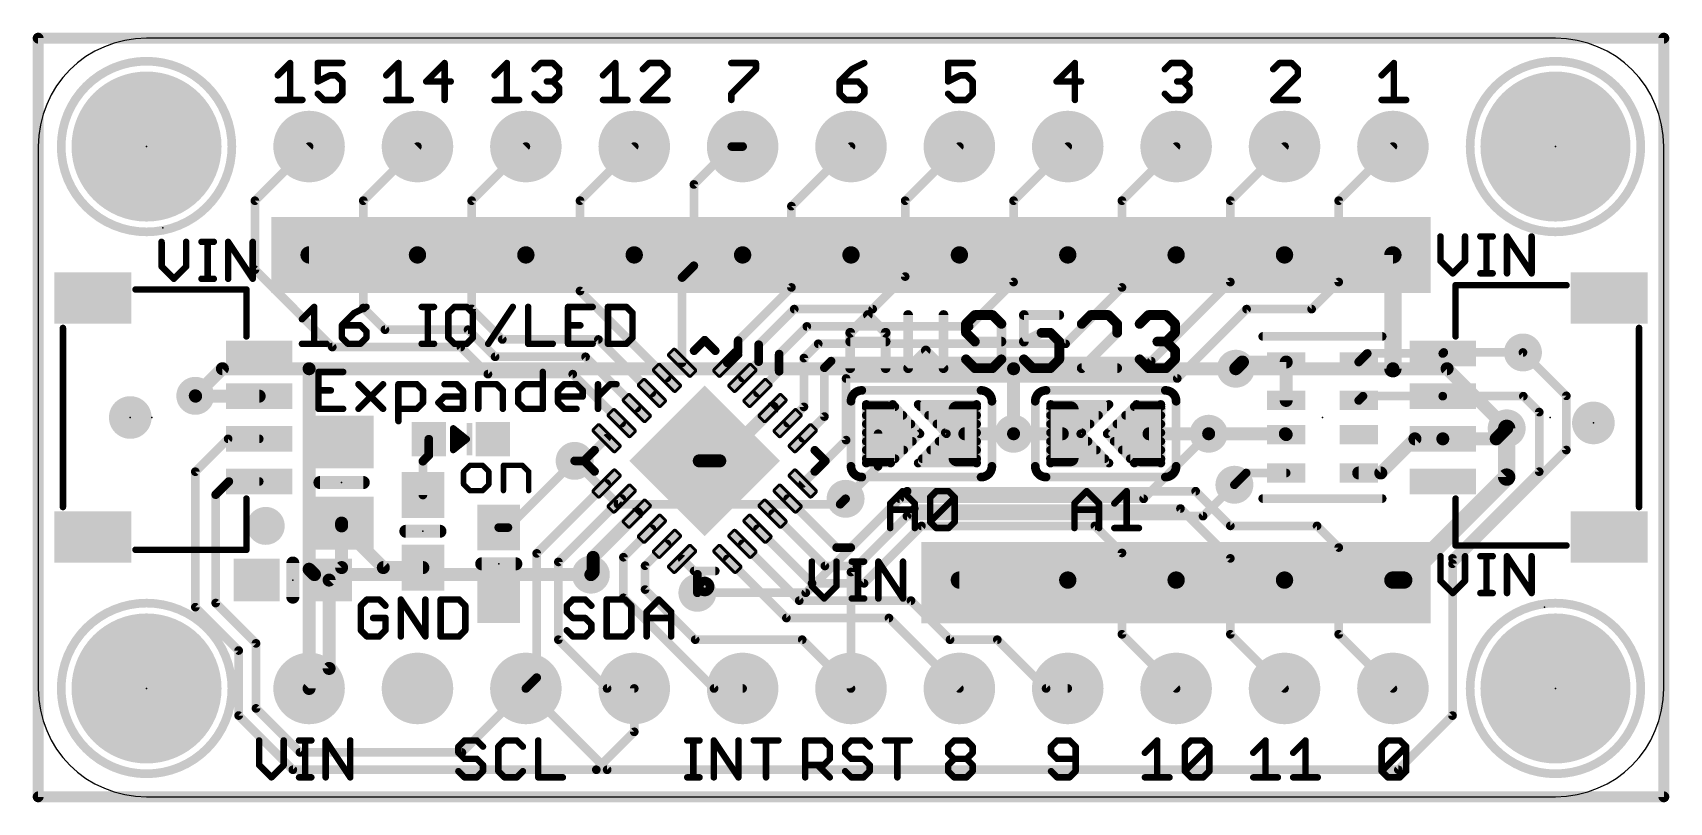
# Model space of a CAD drawing. Extents: x -0.1 to 38.2, y -0.1 to 17.9.
import ezdxf

# ---------------------------------------------------------------- set-up
doc = ezdxf.new("R2010")
doc.units = 0
for name, color, linetype in [('1', 12, 'CONTINUOUS'), ('16', 5, 'CONTINUOUS'), ('17', 110, 'CONTINUOUS'), ('18', 110, 'CONTINUOUS'), ('20', 53, 'CONTINUOUS'), ('21', 40, 'CONTINUOUS'), ('23', 40, 'CONTINUOUS'), ('24', 6, 'CONTINUOUS')]:
    doc.layers.add(name, color=color, linetype=linetype)

# ---------------------------------------------------------------- blocks, each defined once
blk = doc.blocks.new('RECT')
blk.add_solid([(-0.5, -0.5), (0.5, -0.5), (-0.5, 0.5), (0.5, 0.5)])
blk = doc.blocks.new('PIE')
at = {"const_width": 0.5}
blk.add_lwpolyline([(0, -0.25, 1), (0, 0.25, 1), (0, -0.25)], format="xyb", dxfattribs=at)
blk = doc.blocks.new('RECT128000X44800R50')
at = {"const_width": 0.07}
blk.add_lwpolyline([(0.365, -0.07), (0.365, 0.07, 0.4142), (0.33, 0.105), (-0.33, 0.105, 0.4142), (-0.365, 0.07), (-0.365, -0.07, 0.4142), (-0.33, -0.105), (0.33, -0.105, 0.4142)], format="xyb", close=True, dxfattribs=at)
blk.add_solid([(-0.3475, -0.0875), (0.3475, -0.0875), (-0.3475, 0.0875), (0.3475, 0.0875)])
blk = doc.blocks.new('ROUNDP')
at = {"const_width": 0.5}
blk.add_lwpolyline([(0, -0.25, 1), (0, 0.25, 1), (0, -0.25)], format="xyb", dxfattribs=at)
blk = doc.blocks.new('RECT121920X243840R50')
at = {"const_width": 0.1905}
blk.add_lwpolyline([(0.2858, -0.5715), (0.2858, 0.5715, 0.4142), (0.1905, 0.6668), (-0.1905, 0.6668, 0.4142), (-0.2858, 0.5715), (-0.2858, -0.5715, 0.4142), (-0.1905, -0.6668), (0.1905, -0.6668, 0.4142)], format="xyb", close=True, dxfattribs=at)
blk.add_solid([(-0.2159, -0.5969), (0.2159, -0.5969), (-0.2159, 0.5969), (0.2159, 0.5969)])
blk = doc.blocks.new('ROUNDV')
at = {"const_width": 0.5}
blk.add_lwpolyline([(0, -0.25, 1), (0, 0.25, 1), (0, -0.25)], format="xyb", dxfattribs=at)

msp = doc.modelspace()

# ---------------------------------------------------------------- linework, layer by layer
at = {"layer": '1'}
for points, const_width in [([(0, 17.78), (38.1, 17.78)], 0.254), ([(0, 0), (0, 17.78)], 0.254), ([(38.1, 17.78), (38.1, 0)], 0.254), ([(6.35, 15.24), (5.08, 13.97)], 0.2032), ([(8.89, 15.24), (7.62, 13.97)], 0.2032), ([(11.43, 15.24), (10.16, 13.97)], 0.2032), ([(13.97, 15.24), (12.7, 13.97)], 0.2032), ([(15.367, 14.351), (16.256, 15.24)], 0.2032), ([(16.256, 15.24), (16.51, 15.24)], 0.2032), ([(17.653, 13.843), (19.05, 15.24)], 0.2032), ([(20.32, 13.97), (21.59, 15.24)], 0.2032), ([(22.86, 13.97), (24.13, 15.24)], 0.2032), ([(25.4, 13.97), (26.67, 15.24)], 0.2032), ([(27.94, 13.97), (29.21, 15.24)], 0.2032), ([(30.48, 13.97), (31.75, 15.24)], 0.2032), ([(15.367, 12.446), (15.367, 14.351)], 0.2032), ([(5.08, 13.97), (5.08, 12.3536)], 0.2032), ([(7.62, 13.97), (7.62, 11.4554)], 0.2032), ([(10.16, 13.97), (10.16, 11.4365)], 0.2032), ([(12.7, 13.97), (12.7, 11.8557)], 0.2032), ([(17.653, 11.938), (17.653, 13.843)], 0.2032), ([(20.32, 12.192), (20.32, 13.97)], 0.2032), ([(22.86, 12.065), (22.86, 13.97)], 0.2032), ([(25.4, 11.938), (25.4, 13.97)], 0.2032), ([(27.94, 12.065), (27.94, 13.97)], 0.2032), ([(30.48, 12.065), (30.48, 13.97)], 0.2032), ([(5.08, 12.3536), (6.8925, 10.541)], 0.2032), ([(15.0907, 12.1697), (15.367, 12.446)], 0.2032), ([(19.558, 11.43), (20.32, 12.192)], 0.2032), ([(12.7, 11.8557), (14.7371, 9.8185)], 0.2032), ([(15.0907, 10.1721), (15.0907, 12.1697)], 0.2032), ([(17.653, 11.938), (16.4053, 10.6903)], 0.2032), ([(21.8186, 11.0236), (22.86, 12.065)], 0.2032), ([(24.0792, 10.6172), (25.4, 11.938)], 0.2032), ([(26.0858, 10.2108), (27.94, 12.065)], 0.2032), ([(29.845, 11.43), (30.48, 12.065)], 0.2032), ([(7.62, 11.4554), (8.128, 10.9474)], 0.2032), ([(10.16, 11.4365), (10.8777, 10.7188)], 0.2032), ([(17.7197, 11.43), (16.8859, 10.5961)], 0.2032), ([(17.7197, 11.43), (19.558, 11.43)], 0.2032), ([(26.6954, 9.8044), (28.321, 11.43)], 0.2032), ([(28.321, 11.43), (29.845, 11.43)], 0.2032), ([(18.0151, 11.0236), (17.3664, 10.375)], 0.2032), ([(18.0151, 11.0236), (21.8186, 11.0236)], 0.2032), ([(8.128, 10.9474), (10.0743, 10.9474)], 0.2032), ([(10.0743, 10.9474), (10.7093, 10.3124)], 0.2032), ([(13.1298, 10.7188), (10.8777, 10.7188)], 0.2032), ([(13.1298, 10.7188), (14.3836, 9.465)], 0.2032), ([(16.4053, 10.6903), (16.4053, 10.4261)], 0.2032), ([(6.8925, 10.541), (9.906, 10.541)], 0.2032), ([(9.906, 10.541), (10.541, 9.906)], 0.2032), ([(12.829, 10.3124), (10.7093, 10.3124)], 0.2032), ([(14.03, 9.1114), (12.829, 10.3124)], 0.2032), ([(16.1513, 10.1721), (16.4053, 10.4261)], 0.2032), ([(16.8859, 10.5961), (16.8859, 10.1995)], 0.2032), ([(17.3664, 10.375), (17.3664, 9.973)], 0.2032), ([(18.2819, 10.6172), (17.9465, 10.2819)], 0.2032), ([(17.9465, 10.2819), (17.9465, 9.1389)], 0.2032), ([(18.2819, 10.6172), (24.0792, 10.6172)], 0.2032), ([(31.149, 10.39), (30.949, 10.19)], 0.2032), ([(32.919, 10.39), (31.149, 10.39)], 0.2032), ([(32.919, 10.39), (32.943, 10.414)], 0.2032), ([(34.798, 10.414), (32.943, 10.414)], 0.2032), ([(10.541, 9.906), (12.5283, 9.906)], 0.2032), ([(12.5283, 9.906), (13.6765, 8.7579)], 0.2032), ([(16.5049, 9.8185), (16.8859, 10.1995)], 0.2032), ([(16.8584, 9.465), (17.3664, 9.973)], 0.2032), ([(18.5826, 10.2108), (18.4271, 10.0553)], 0.2032), ([(18.4271, 10.0553), (18.4271, 8.9123)], 0.2032), ([(18.5826, 10.2108), (26.0858, 10.2108)], 0.2032), ([(28.224, 10.19), (28.067, 10.033)], 0.3048), ([(29.249, 10.19), (28.224, 10.19)], 0.3048), ([(29.249, 9.29), (29.249, 10.19)], 0.3048), ([(18.9351, 9.8044), (18.9351, 8.3597)], 0.2032), ([(18.9351, 9.8044), (26.6954, 9.8044)], 0.2032), ([(3.691, 9.39), (3.683, 9.398)], 0.3048), ([(5.181, 9.39), (3.691, 9.39)], 0.3048), ([(17.212, 9.1114), (15.9746, 7.874)], 0.3048), ([(17.5655, 8.7579), (17.9465, 9.1389)], 0.2032), ([(19.408, 9.1956), (20.0295, 9.1956)], 0.2032), ([(19.408, 7.8224), (19.408, 9.1956)], 0.2032), ([(19.408, 9.144), (20.0773, 9.144)], 0.2032), ([(20.0295, 9.1956), (20.6661, 8.509)], 0.2032), ([(20.624, 9.1956), (21.2852, 8.509)], 0.2032), ([(21.994, 9.1956), (20.624, 9.1956)], 0.2032), ([(20.6737, 9.144), (21.994, 9.144)], 0.2032), ([(21.994, 7.8224), (21.994, 9.1956)], 0.2032), ([(25.096, 9.1956), (23.726, 9.1956)], 0.2032), ([(23.726, 9.1956), (23.726, 7.8224)], 0.2032), ([(23.726, 9.144), (25.0463, 9.144)], 0.2032), ([(24.4348, 8.509), (25.096, 9.1956)], 0.2032), ([(25.0539, 8.509), (25.7405, 9.1956)], 0.2032), ([(25.6889, 9.144), (26.312, 9.144)], 0.2032), ([(25.7405, 9.1956), (26.312, 9.1956)], 0.2032), ([(26.312, 9.1956), (26.312, 7.8224)], 0.2032), ([(31.049, 9.39), (30.949, 9.29)], 0.2032), ([(32.919, 9.39), (31.049, 9.39)], 0.2032), ([(32.919, 9.39), (34.806, 9.39)], 0.2032), ([(34.806, 9.39), (35.179, 9.017)], 0.2032), ([(17.9191, 8.4043), (18.4271, 8.9123)], 0.2032), ([(19.408, 8.9408), (20.2657, 8.9408)], 0.2032), ([(19.408, 8.7376), (20.4541, 8.7376)], 0.2032), ([(20.8694, 8.9408), (21.994, 8.9408)], 0.2032), ([(21.0651, 8.7376), (21.994, 8.7376)], 0.2032), ([(23.726, 8.9408), (24.8506, 8.9408)], 0.2032), ([(23.726, 8.7376), (24.6549, 8.7376)], 0.2032), ([(25.2825, 8.7376), (26.312, 8.7376)], 0.2032), ([(25.4857, 8.9408), (26.312, 8.9408)], 0.2032), ([(35.179, 9.017), (35.179, 7.62)], 0.2032), ([(4.453, 8.39), (3.683, 7.62)], 0.2032), ([(5.181, 8.39), (4.453, 8.39)], 0.2032), ([(9.156, 8.382), (9.156, 8.0042)], 0.2032), ([(13.3229, 8.4043), (12.7926, 7.874)], 0.2032), ([(17.9191, 7.3437), (18.9351, 8.3597)], 0.2032), ([(19.408, 8.5344), (20.6425, 8.5344)], 0.2032), ([(19.685, 8.509), (19.685, 7.747)], 0.2032), ([(20.6661, 8.509), (19.9795, 7.8224)], 0.2032), ([(21.2852, 8.509), (20.624, 7.8224)], 0.2032), ([(21.2607, 8.5344), (21.994, 8.5344)], 0.2032), ([(21.717, 8.509), (22.86, 8.509)], 0.3048), ([(22.86, 8.509), (24.003, 8.509)], 0.3048), ([(23.726, 8.5344), (24.4593, 8.5344)], 0.2032), ([(25.096, 7.8224), (24.4348, 8.509)], 0.2032), ([(25.6905, 7.8224), (25.0539, 8.509)], 0.2032), ([(25.0793, 8.5344), (26.312, 8.5344)], 0.2032), ([(26.035, 8.509), (27.432, 8.509)], 0.3048), ([(27.432, 8.509), (29.23, 8.509)], 0.3048), ([(29.23, 8.509), (29.249, 8.49)], 0.3048), ([(31.466, 7.59), (32.266, 8.39)], 0.3048), ([(32.266, 8.39), (32.919, 8.39)], 0.3048), ([(32.919, 8.39), (34.171, 8.39)], 0.3048), ([(34.171, 8.39), (34.417, 8.636)], 0.3048), ([(9.156, 8.0042), (9.017, 7.8652)], 0.2032), ([(19.408, 8.3312), (20.4883, 8.3312)], 0.2032), ([(19.408, 8.128), (20.2851, 8.128)], 0.2032), ([(20.9183, 8.128), (21.994, 8.128)], 0.2032), ([(21.114, 8.3312), (21.994, 8.3312)], 0.2032), ([(23.726, 8.3312), (24.606, 8.3312)], 0.2032), ([(23.726, 8.128), (24.8017, 8.128)], 0.2032), ([(25.2188, 8.3312), (26.312, 8.3312)], 0.2032), ([(25.4072, 8.128), (26.312, 8.128)], 0.2032), ([(3.683, 7.62), (3.683, 4.445)], 0.2032), ([(9.017, 7.073), (9.017, 7.8652)], 0.2032), ([(12.573, 7.874), (11.01, 6.311)], 0.2032), ([(12.7926, 7.874), (12.573, 7.874)], 0.2032), ([(15.621, 7.874), (15.494, 7.874)], 0.3048), ([(15.621, 7.874), (15.9746, 7.874)], 0.3048), ([(19.685, 7.747), (18.923, 6.985)], 0.2032), ([(19.408, 7.9248), (20.0819, 7.9248)], 0.2032), ([(19.9795, 7.8224), (19.408, 7.8224)], 0.2032), ([(20.624, 7.8224), (21.994, 7.8224)], 0.2032), ([(20.7226, 7.9248), (21.994, 7.9248)], 0.2032), ([(23.726, 7.9248), (24.9974, 7.9248)], 0.2032), ([(23.726, 7.8224), (25.096, 7.8224)], 0.2032), ([(25.5956, 7.9248), (26.312, 7.9248)], 0.2032), ([(26.312, 7.8224), (25.6905, 7.8224)], 0.2032), ([(28.0356, 7.314), (28.3116, 7.59)], 0.2032), ([(28.3116, 7.59), (29.249, 7.59)], 0.2032), ([(30.949, 7.59), (31.466, 7.59)], 0.3048), ([(35.179, 7.62), (33.147, 5.588)], 0.2032), ([(4.1609, 7.0819), (4.469, 7.39)], 0.2032), ([(4.469, 7.39), (5.181, 7.39)], 0.2032), ([(13.3229, 7.3437), (11.684, 5.7048)], 0.2032), ([(4.1609, 4.5419), (4.1609, 7.0819)], 0.2032), ([(13.6765, 6.9901), (12.192, 5.5057)], 0.2032), ([(17.5655, 6.9901), (18.7137, 5.842)], 0.2032), ([(19.0435, 5.842), (20.3643, 7.1628)], 0.2032), ([(20.3643, 7.1628), (27.1272, 7.1628)], 0.2032), ([(27.1272, 7.1628), (27.94, 6.35)], 0.2032), ([(7.112, 6.416), (7.112, 6.35)], 0.3048), ([(14.03, 6.6366), (13.0048, 5.6114)], 0.3048), ([(17.212, 6.6366), (18.4383, 5.4102)], 0.2032), ([(19.1865, 5.4102), (20.5327, 6.7564)], 0.2032), ([(20.5327, 6.7564), (26.7716, 6.7564)], 0.2032), ([(26.7716, 6.7564), (27.94, 5.588)], 0.2032), ([(7.112, 6.35), (7.112, 5.373)], 0.3048), ([(8.089, 5.373), (7.112, 6.35)], 0.3048), ([(10.795, 6.311), (11.01, 6.311)], 0.2032), ([(14.3836, 6.283), (13.716, 5.6154)], 0.2032), ([(16.8584, 6.283), (18.1376, 5.0038)], 0.2032), ([(19.3548, 5.0038), (20.701, 6.35)], 0.2032), ([(20.701, 6.35), (24.765, 6.35)], 0.2032), ([(24.765, 6.35), (25.4, 5.715)], 0.2032), ([(27.94, 6.35), (29.972, 6.35)], 0.2032), ([(29.972, 6.35), (30.48, 5.842)], 0.2032), ([(11.684, 5.7048), (11.684, 2.794)], 0.2032), ([(13.0048, 5.6114), (13.0048, 5.2588)], 0.3048), ([(14.7371, 5.9295), (14.224, 5.4163)], 0.2032), ([(16.5049, 5.9295), (17.8369, 4.5974)], 0.2032), ([(18.7137, 5.842), (19.0435, 5.842)], 0.2032), ([(25.4, 5.715), (25.4, 3.81)], 0.2032), ([(30.48, 5.842), (30.48, 3.81)], 0.2032), ([(7.112, 5.373), (6.819, 5.08)], 0.3048), ([(9.017, 5.373), (8.089, 5.373)], 0.3048), ([(12.192, 5.5057), (12.192, 3.683)], 0.2032), ([(12.9535, 5.2075), (13.0048, 5.2588)], 0.3048), ([(13.716, 5.6154), (13.716, 4.6645)], 0.2032), ([(14.224, 5.4163), (14.224, 4.8582)], 0.2032), ([(15.0907, 5.5759), (15.4501, 5.2164)], 0.2032), ([(16.1513, 5.5759), (17.5362, 4.191)], 0.2032), ([(18.4383, 5.4102), (19.1865, 5.4102)], 0.2032), ([(27.94, 5.588), (27.94, 3.81)], 0.2032), ([(33.147, 1.905), (33.147, 5.588)], 0.2032), ([(6.819, 5.08), (6.819, 3.009)], 0.3048), ([(15.4501, 5.2164), (15.4501, 4.7821)], 0.2032), ([(18.1376, 5.0038), (19.3548, 5.0038)], 0.2032), ([(5.1054, 3.5973), (4.1609, 4.5419)], 0.2032), ([(13.716, 4.6645), (15.8405, 2.54)], 0.2032), ([(14.224, 4.8582), (15.3992, 3.683)], 0.2032), ([(17.8369, 4.5974), (20.4562, 4.5974)], 0.2032), ([(20.4562, 4.5974), (21.3706, 3.683)], 0.2032), ([(3.683, 4.445), (4.699, 3.429)], 0.2032), ([(17.5362, 4.191), (19.939, 4.191)], 0.2032), ([(19.939, 4.191), (21.59, 2.54)], 0.2032), ([(25.4, 3.81), (26.67, 2.54)], 0.2032), ([(27.94, 3.81), (29.21, 2.54)], 0.2032), ([(30.48, 3.81), (31.75, 2.54)], 0.2032), ([(4.699, 3.429), (4.699, 1.905)], 0.2032), ([(5.1054, 2.0733), (5.1054, 3.5973)], 0.2032), ([(13.335, 2.54), (12.192, 3.683)], 0.2032), ([(15.3992, 3.683), (17.907, 3.683)], 0.2032), ([(17.907, 3.683), (19.05, 2.54)], 0.2032), ([(21.3706, 3.683), (22.479, 3.683)], 0.2032), ([(22.479, 3.683), (23.622, 2.54)], 0.2032), ([(6.819, 3.009), (6.35, 2.54)], 0.3048), ([(11.684, 2.794), (11.43, 2.54)], 0.2032), ([(9.9314, 1.0414), (11.43, 2.54)], 0.2032), ([(13.335, 2.54), (13.97, 2.54)], 0.2032), ([(13.97, 1.524), (13.97, 2.54)], 0.2032), ([(15.8405, 2.54), (16.51, 2.54)], 0.2032), ([(23.622, 2.54), (24.13, 2.54)], 0.2032), ([(4.699, 1.905), (5.969, 0.635)], 0.2032), ([(6.1373, 1.0414), (5.1054, 2.0733)], 0.2032), ([(31.877, 0.635), (33.147, 1.905)], 0.2032), ([(13.081, 0.635), (13.97, 1.524)], 0.2032), ([(9.9314, 1.0414), (6.1373, 1.0414)], 0.2032), ([(5.969, 0.635), (13.081, 0.635)], 0.2032), ([(13.081, 0.635), (31.877, 0.635)], 0.2032), ([(38.1, 0), (0, 0)], 0.254)]:
    msp.add_lwpolyline(points, dxfattribs=dict(at, const_width=const_width))
for points, const_width in [([(0, 17.8435, 1), (0, 17.7165)], 0.127), ([(0.0635, 17.78, 1), (-0.0635, 17.78)], 0.127), ([(38.1635, 17.78, 1), (38.0365, 17.78)], 0.127), ([(38.1, 17.7165, 1), (38.1, 17.8435)], 0.127), ([(16.256, 15.2908, 1), (16.256, 15.1892)], 0.1016), ([(16.51, 15.1892, 1), (16.51, 15.2908)], 0.1016), ([(6.3859, 15.2041, 1), (6.3141, 15.2759)], 0.1016), ([(8.9259, 15.2041, 1), (8.8541, 15.2759)], 0.1016), ([(11.4659, 15.2041, 1), (11.3941, 15.2759)], 0.1016), ([(14.0059, 15.2041, 1), (13.9341, 15.2759)], 0.1016), ([(16.2919, 15.2041, 1), (16.2201, 15.2759)], 0.1016), ([(19.0859, 15.2041, 1), (19.0141, 15.2759)], 0.1016), ([(21.6259, 15.2041, 1), (21.5541, 15.2759)], 0.1016), ([(24.1659, 15.2041, 1), (24.0941, 15.2759)], 0.1016), ([(26.7059, 15.2041, 1), (26.6341, 15.2759)], 0.1016), ([(29.2459, 15.2041, 1), (29.1741, 15.2759)], 0.1016), ([(31.7859, 15.2041, 1), (31.7141, 15.2759)], 0.1016), ([(15.4178, 14.351, 1), (15.3162, 14.351)], 0.1016), ([(15.3311, 14.3869, 1), (15.4029, 14.3151)], 0.1016), ([(5.1308, 13.97, 1), (5.0292, 13.97)], 0.1016), ([(5.0441, 14.0059, 1), (5.1159, 13.9341)], 0.1016), ([(7.6708, 13.97, 1), (7.5692, 13.97)], 0.1016), ([(7.5841, 14.0059, 1), (7.6559, 13.9341)], 0.1016), ([(10.2108, 13.97, 1), (10.1092, 13.97)], 0.1016), ([(10.1241, 14.0059, 1), (10.1959, 13.9341)], 0.1016), ([(12.7508, 13.97, 1), (12.6492, 13.97)], 0.1016), ([(12.6641, 14.0059, 1), (12.7359, 13.9341)], 0.1016), ([(17.7038, 13.843, 1), (17.6022, 13.843)], 0.1016), ([(17.6171, 13.8789, 1), (17.6889, 13.8071)], 0.1016), ([(20.3708, 13.97, 1), (20.2692, 13.97)], 0.1016), ([(20.2841, 14.0059, 1), (20.3559, 13.9341)], 0.1016), ([(22.9108, 13.97, 1), (22.8092, 13.97)], 0.1016), ([(22.8241, 14.0059, 1), (22.8959, 13.9341)], 0.1016), ([(25.4508, 13.97, 1), (25.3492, 13.97)], 0.1016), ([(25.3641, 14.0059, 1), (25.4359, 13.9341)], 0.1016), ([(27.9908, 13.97, 1), (27.8892, 13.97)], 0.1016), ([(27.9041, 14.0059, 1), (27.9759, 13.9341)], 0.1016), ([(30.5308, 13.97, 1), (30.4292, 13.97)], 0.1016), ([(30.4441, 14.0059, 1), (30.5159, 13.9341)], 0.1016), ([(5.1159, 12.3895, 1), (5.0441, 12.3176)], 0.1016), ([(5.0292, 12.3536, 1), (5.1308, 12.3536)], 0.1016), ([(15.3162, 12.446, 1), (15.4178, 12.446)], 0.1016), ([(15.4029, 12.4101, 1), (15.3311, 12.4819)], 0.1016), ([(20.3559, 12.1561, 1), (20.2841, 12.2279)], 0.1016), ([(12.7359, 11.8916, 1), (12.6641, 11.8197)], 0.1016), ([(12.6492, 11.8557, 1), (12.7508, 11.8557)], 0.1016), ([(15.0547, 12.2056, 1), (15.1266, 12.1337)], 0.1016), ([(15.1415, 12.1697, 1), (15.0399, 12.1697)], 0.1016), ([(17.6022, 11.938, 1), (17.7038, 11.938)], 0.1016), ([(17.6889, 11.9021, 1), (17.6171, 11.9739)], 0.1016), ([(20.2692, 12.192, 1), (20.3708, 12.192)], 0.1016), ([(22.8092, 12.065, 1), (22.9108, 12.065)], 0.1016), ([(22.8959, 12.0291, 1), (22.8241, 12.1009)], 0.1016), ([(25.3492, 11.938, 1), (25.4508, 11.938)], 0.1016), ([(25.4359, 11.9021, 1), (25.3641, 11.9739)], 0.1016), ([(27.8892, 12.065, 1), (27.9908, 12.065)], 0.1016), ([(27.9759, 12.0291, 1), (27.9041, 12.1009)], 0.1016), ([(30.4292, 12.065, 1), (30.5308, 12.065)], 0.1016), ([(30.5159, 12.0291, 1), (30.4441, 12.1009)], 0.1016), ([(7.6559, 11.4913, 1), (7.5841, 11.4195)], 0.1016), ([(10.1959, 11.4724, 1), (10.1241, 11.4006)], 0.1016), ([(17.7197, 11.4808, 1), (17.7197, 11.3792)], 0.1016), ([(17.7557, 11.3941, 1), (17.6838, 11.4659)], 0.1016), ([(19.5221, 11.4659, 1), (19.5939, 11.3941)], 0.1016), ([(19.558, 11.3792, 1), (19.558, 11.4808)], 0.1016), ([(28.321, 11.4808, 1), (28.321, 11.3792)], 0.1016), ([(28.3569, 11.3941, 1), (28.2851, 11.4659)], 0.1016), ([(29.8091, 11.4659, 1), (29.8809, 11.3941)], 0.1016), ([(29.845, 11.3792, 1), (29.845, 11.4808)], 0.1016), ([(7.5692, 11.4554, 1), (7.6708, 11.4554)], 0.1016), ([(10.1092, 11.4365, 1), (10.2108, 11.4365)], 0.1016), ([(18.0151, 11.0744, 1), (18.0151, 10.9728)], 0.1016), ([(18.051, 10.9877, 1), (17.9792, 11.0595)], 0.1016), ([(21.8186, 10.9728, 1), (21.8186, 11.0744)], 0.1016), ([(8.128, 10.9982, 1), (8.128, 10.8966)], 0.1016), ([(8.0921, 10.9115, 1), (8.1639, 10.9833)], 0.1016), ([(10.1103, 10.9833, 1), (10.0384, 10.9115)], 0.1016), ([(10.0743, 10.8966, 1), (10.0743, 10.9982)], 0.1016), ([(10.8777, 10.7696, 1), (10.8777, 10.668)], 0.1016), ([(10.8418, 10.6829, 1), (10.9136, 10.7547)], 0.1016), ([(13.1657, 10.7547, 1), (13.0938, 10.6829)], 0.1016), ([(13.1298, 10.668, 1), (13.1298, 10.7696)], 0.1016), ([(16.4561, 10.6903, 1), (16.3545, 10.6903)], 0.1016), ([(16.3694, 10.7262, 1), (16.4412, 10.6544)], 0.1016), ([(21.7827, 11.0595, 1), (21.8545, 10.9877)], 0.1016), ([(6.8925, 10.5918, 1), (6.8925, 10.4902)], 0.1016), ([(6.8566, 10.5051, 1), (6.9285, 10.5769)], 0.1016), ([(9.9419, 10.5769, 1), (9.8701, 10.5051)], 0.1016), ([(9.906, 10.4902, 1), (9.906, 10.5918)], 0.1016), ([(10.7093, 10.3632, 1), (10.7093, 10.2616)], 0.1016), ([(10.6734, 10.2765, 1), (10.7453, 10.3483)], 0.1016), ([(12.865, 10.3483, 1), (12.7931, 10.2765)], 0.1016), ([(12.829, 10.2616, 1), (12.829, 10.3632)], 0.1016), ([(16.3545, 10.4261, 1), (16.4561, 10.4261)], 0.1016), ([(16.4412, 10.3902, 1), (16.3694, 10.462)], 0.1016), ([(16.9367, 10.5961, 1), (16.8351, 10.5961)], 0.1016), ([(16.85, 10.6321, 1), (16.9218, 10.5602)], 0.1016), ([(17.4172, 10.375, 1), (17.3156, 10.375)], 0.1016), ([(17.3305, 10.4109, 1), (17.4024, 10.339)], 0.1016), ([(17.9973, 10.2819, 1), (17.8957, 10.2819)], 0.1016), ([(17.9106, 10.3178, 1), (17.9825, 10.246)], 0.1016), ([(18.2819, 10.668, 1), (18.2819, 10.5664)], 0.1016), ([(18.3178, 10.5813, 1), (18.2459, 10.6531)], 0.1016), ([(24.0433, 10.6531, 1), (24.1151, 10.5813)], 0.1016), ([(24.0792, 10.5664, 1), (24.0792, 10.668)], 0.1016), ([(31.149, 10.4408, 1), (31.149, 10.3392)], 0.1016), ([(31.1849, 10.3541, 1), (31.1131, 10.4259)], 0.1016), ([(32.8831, 10.4259, 1), (32.9549, 10.3541)], 0.1016), ([(32.943, 10.4648, 1), (32.943, 10.3632)], 0.1016), ([(32.9789, 10.3781, 1), (32.9071, 10.4499)], 0.1016), ([(32.919, 10.3392, 1), (32.919, 10.4408)], 0.1016), ([(34.798, 10.3632, 1), (34.798, 10.4648)], 0.1016), ([(10.541, 9.9568, 1), (10.541, 9.8552)], 0.1016), ([(10.5051, 9.8701, 1), (10.5769, 9.9419)], 0.1016), ([(12.5643, 9.9419, 1), (12.4924, 9.8701)], 0.1016), ([(12.5283, 9.8552, 1), (12.5283, 9.9568)], 0.1016), ([(15.0399, 10.1721, 1), (15.1415, 10.1721)], 0.1016), ([(16.1154, 10.208, 1), (16.1872, 10.1362)], 0.1016), ([(16.8351, 10.1995, 1), (16.9367, 10.1995)], 0.1016), ([(16.9218, 10.1636, 1), (16.85, 10.2355)], 0.1016), ([(17.3156, 9.973, 1), (17.4172, 9.973)], 0.1016), ([(17.4024, 9.9371, 1), (17.3305, 10.0089)], 0.1016), ([(18.4779, 10.0553, 1), (18.3763, 10.0553)], 0.1016), ([(18.3912, 10.0912, 1), (18.463, 10.0194)], 0.1016), ([(18.5826, 10.2616, 1), (18.5826, 10.16)], 0.1016), ([(18.6185, 10.1749, 1), (18.5466, 10.2467)], 0.1016), ([(26.0499, 10.2467, 1), (26.1217, 10.1749)], 0.1016), ([(26.0858, 10.16, 1), (26.0858, 10.2616)], 0.1016), ([(28.0131, 10.0869, 1), (28.1209, 9.9791)], 0.1524), ([(28.224, 10.2662, 1), (28.224, 10.1138)], 0.1524), ([(28.2779, 10.1361, 1), (28.1701, 10.2439)], 0.1524), ([(29.3252, 10.19, 1), (29.1728, 10.19)], 0.1524), ([(29.249, 10.1138, 1), (29.249, 10.2662)], 0.1524), ([(30.9131, 10.2259, 1), (30.9849, 10.1541)], 0.1016), ([(14.7012, 9.7826, 1), (14.773, 9.8545)], 0.1016), ([(16.469, 9.8545, 1), (16.5408, 9.7826)], 0.1016), ([(18.9859, 9.8044, 1), (18.8843, 9.8044)], 0.1016), ([(18.9351, 9.8552, 1), (18.9351, 9.7536)], 0.1016), ([(26.6595, 9.8403, 1), (26.7313, 9.7685)], 0.1016), ([(26.6954, 9.7536, 1), (26.6954, 9.8552)], 0.1016), ([(3.7369, 9.4519, 1), (3.6291, 9.3441)], 0.1524), ([(3.691, 9.4662, 1), (3.691, 9.3138)], 0.1524), ([(3.6371, 9.3361, 1), (3.7449, 9.4439)], 0.1524), ([(5.181, 9.3138, 1), (5.181, 9.4662)], 0.1524), ([(14.3476, 9.4291, 1), (14.4195, 9.5009)], 0.1016), ([(16.8225, 9.5009, 1), (16.8944, 9.4291)], 0.1016), ([(17.2659, 9.0576, 1), (17.1581, 9.1653)], 0.1524), ([(17.9825, 9.103, 1), (17.9106, 9.1748)], 0.1016), ([(19.408, 9.2464, 1), (19.408, 9.1448)], 0.1016), ([(19.4588, 9.1956, 1), (19.3572, 9.1956)], 0.1016), ([(19.408, 9.1948, 1), (19.408, 9.0932)], 0.1016), ([(20.0668, 9.2301, 1), (19.9922, 9.1611)], 0.1016), ([(20.0295, 9.1448, 1), (20.0295, 9.2464)], 0.1016), ([(20.0773, 9.0932, 1), (20.0773, 9.1948)], 0.1016), ([(20.6606, 9.2308, 1), (20.5874, 9.1604)], 0.1016), ([(20.624, 9.2464, 1), (20.624, 9.1448)], 0.1016), ([(20.6737, 9.1948, 1), (20.6737, 9.0932)], 0.1016), ([(22.0448, 9.1956, 1), (21.9432, 9.1956)], 0.1016), ([(21.994, 9.1448, 1), (21.994, 9.2464)], 0.1016), ([(21.994, 9.0932, 1), (21.994, 9.1948)], 0.1016), ([(23.726, 9.2464, 1), (23.726, 9.1448)], 0.1016), ([(23.7768, 9.1956, 1), (23.6752, 9.1956)], 0.1016), ([(23.726, 9.1948, 1), (23.726, 9.0932)], 0.1016), ([(25.0463, 9.0932, 1), (25.0463, 9.1948)], 0.1016), ([(25.1326, 9.1604, 1), (25.0594, 9.2308)], 0.1016), ([(25.096, 9.1448, 1), (25.096, 9.2464)], 0.1016), ([(25.6889, 9.1948, 1), (25.6889, 9.0932)], 0.1016), ([(25.7405, 9.2464, 1), (25.7405, 9.1448)], 0.1016), ([(25.7764, 9.1597, 1), (25.7046, 9.2315)], 0.1016), ([(26.3628, 9.1956, 1), (26.2612, 9.1956)], 0.1016), ([(26.312, 9.1448, 1), (26.312, 9.2464)], 0.1016), ([(26.312, 9.0932, 1), (26.312, 9.1948)], 0.1016), ([(29.1728, 9.29, 1), (29.3252, 9.29)], 0.1524), ([(30.9131, 9.3259, 1), (30.9849, 9.2541)], 0.1016), ([(31.049, 9.4408, 1), (31.049, 9.3392)], 0.1016), ([(31.0849, 9.3541, 1), (31.0131, 9.4259)], 0.1016), ([(32.919, 9.4408, 1), (32.919, 9.3392)], 0.1016), ([(32.919, 9.3392, 1), (32.919, 9.4408)], 0.1016), ([(34.8419, 9.4259, 1), (34.7701, 9.3541)], 0.1016), ([(34.806, 9.3392, 1), (34.806, 9.4408)], 0.1016), ([(13.6405, 8.722, 1), (13.7124, 8.7938)], 0.1016), ([(13.9941, 9.0755, 1), (14.0659, 9.1474)], 0.1016), ([(17.5296, 8.7938, 1), (17.6015, 8.722)], 0.1016), ([(17.8957, 9.1389, 1), (17.9973, 9.1389)], 0.1016), ([(18.3763, 8.9123, 1), (18.4779, 8.9123)], 0.1016), ([(18.463, 8.8764, 1), (18.3912, 8.9482)], 0.1016), ([(19.408, 8.9916, 1), (19.408, 8.89)], 0.1016), ([(19.408, 8.7884, 1), (19.408, 8.6868)], 0.1016), ([(20.2657, 8.89, 1), (20.2657, 8.9916)], 0.1016), ([(20.4541, 8.6868, 1), (20.4541, 8.7884)], 0.1016), ([(20.8694, 8.9916, 1), (20.8694, 8.89)], 0.1016), ([(21.0651, 8.7884, 1), (21.0651, 8.6868)], 0.1016), ([(21.994, 8.89, 1), (21.994, 8.9916)], 0.1016), ([(21.994, 8.6868, 1), (21.994, 8.7884)], 0.1016), ([(23.726, 8.9916, 1), (23.726, 8.89)], 0.1016), ([(23.726, 8.7884, 1), (23.726, 8.6868)], 0.1016), ([(24.6549, 8.6868, 1), (24.6549, 8.7884)], 0.1016), ([(24.8506, 8.89, 1), (24.8506, 8.9916)], 0.1016), ([(25.2825, 8.7884, 1), (25.2825, 8.6868)], 0.1016), ([(25.4857, 8.9916, 1), (25.4857, 8.89)], 0.1016), ([(26.312, 8.89, 1), (26.312, 8.9916)], 0.1016), ([(26.312, 8.6868, 1), (26.312, 8.7884)], 0.1016), ([(35.2298, 9.017, 1), (35.1282, 9.017)], 0.1016), ([(35.1431, 8.9811, 1), (35.2149, 9.0529)], 0.1016), ([(4.453, 8.4408, 1), (4.453, 8.3392)], 0.1016), ([(4.4889, 8.3541, 1), (4.4171, 8.4259)], 0.1016), ([(5.181, 8.3392, 1), (5.181, 8.4408)], 0.1016), ([(9.2068, 8.382, 1), (9.1052, 8.382)], 0.1016), ([(13.3588, 8.3684, 1), (13.287, 8.4402)], 0.1016), ([(17.8832, 8.4402, 1), (17.955, 8.3684)], 0.1016), ([(18.971, 8.3237, 1), (18.8992, 8.3956)], 0.1016), ([(19.408, 8.5852, 1), (19.408, 8.4836)], 0.1016), ([(19.7358, 8.509, 1), (19.6342, 8.509)], 0.1016), ([(20.6288, 8.4745, 1), (20.7034, 8.5435)], 0.1016), ([(20.702, 8.4731, 1), (20.6302, 8.5449)], 0.1016), ([(20.6425, 8.4836, 1), (20.6425, 8.5852)], 0.1016), ([(21.2607, 8.5852, 1), (21.2607, 8.4836)], 0.1016), ([(21.3218, 8.4738, 1), (21.2486, 8.5442)], 0.1016), ([(21.2486, 8.4738, 1), (21.3218, 8.5442)], 0.1016), ([(21.717, 8.5852, 1), (21.717, 8.4328)], 0.1524), ([(21.994, 8.4836, 1), (21.994, 8.5852)], 0.1016), ([(22.86, 8.5852, 1), (22.86, 8.4328)], 0.1524), ([(22.86, 8.4328, 1), (22.86, 8.5852)], 0.1524), ([(23.726, 8.5852, 1), (23.726, 8.4836)], 0.1016), ([(24.003, 8.4328, 1), (24.003, 8.5852)], 0.1524), ([(24.4714, 8.5442, 1), (24.3982, 8.4738)], 0.1016), ([(24.3982, 8.5442, 1), (24.4714, 8.4738)], 0.1016), ([(24.4593, 8.4836, 1), (24.4593, 8.5852)], 0.1016), ([(25.0912, 8.5435, 1), (25.0166, 8.4745)], 0.1016), ([(25.018, 8.5449, 1), (25.0898, 8.4731)], 0.1016), ([(25.0793, 8.5852, 1), (25.0793, 8.4836)], 0.1016), ([(26.035, 8.5852, 1), (26.035, 8.4328)], 0.1524), ([(26.312, 8.4836, 1), (26.312, 8.5852)], 0.1016), ([(27.432, 8.5852, 1), (27.432, 8.4328)], 0.1524), ([(27.432, 8.4328, 1), (27.432, 8.5852)], 0.1524), ([(29.2839, 8.5629, 1), (29.1761, 8.4551)], 0.1524), ([(29.1951, 8.4361, 1), (29.3029, 8.5439)], 0.1524), ([(29.23, 8.4328, 1), (29.23, 8.5852)], 0.1524), ([(32.266, 8.4662, 1), (32.266, 8.3138)], 0.1524), ([(32.3199, 8.3361, 1), (32.2121, 8.4439)], 0.1524), ([(32.919, 8.4662, 1), (32.919, 8.3138)], 0.1524), ([(32.919, 8.3138, 1), (32.919, 8.4662)], 0.1524), ([(34.1171, 8.4439, 1), (34.2249, 8.3361)], 0.1524), ([(34.171, 8.3138, 1), (34.171, 8.4662)], 0.1524), ([(34.4709, 8.5821, 1), (34.3631, 8.6899)], 0.1524), ([(9.1052, 8.0042, 1), (9.2068, 8.0042)], 0.1016), ([(9.1919, 7.9683, 1), (9.1201, 8.0401)], 0.1016), ([(18.8843, 8.3597, 1), (18.9859, 8.3597)], 0.1016), ([(19.408, 8.382, 1), (19.408, 8.2804)], 0.1016), ([(19.408, 8.1788, 1), (19.408, 8.0772)], 0.1016), ([(20.2851, 8.0772, 1), (20.2851, 8.1788)], 0.1016), ([(20.4883, 8.2804, 1), (20.4883, 8.382)], 0.1016), ([(20.9183, 8.1788, 1), (20.9183, 8.0772)], 0.1016), ([(21.114, 8.382, 1), (21.114, 8.2804)], 0.1016), ([(21.994, 8.2804, 1), (21.994, 8.382)], 0.1016), ([(21.994, 8.0772, 1), (21.994, 8.1788)], 0.1016), ([(23.726, 8.382, 1), (23.726, 8.2804)], 0.1016), ([(23.726, 8.1788, 1), (23.726, 8.0772)], 0.1016), ([(24.606, 8.2804, 1), (24.606, 8.382)], 0.1016), ([(24.8017, 8.0772, 1), (24.8017, 8.1788)], 0.1016), ([(25.2188, 8.382, 1), (25.2188, 8.2804)], 0.1016), ([(25.4072, 8.1788, 1), (25.4072, 8.0772)], 0.1016), ([(26.312, 8.2804, 1), (26.312, 8.382)], 0.1016), ([(26.312, 8.0772, 1), (26.312, 8.1788)], 0.1016), ([(3.7338, 7.62, 1), (3.6322, 7.62)], 0.1016), ([(3.6471, 7.6559, 1), (3.7189, 7.5841)], 0.1016), ([(9.0678, 7.8652, 1), (8.9662, 7.8652)], 0.1016), ([(8.9811, 7.9011, 1), (9.0529, 7.8293)], 0.1016), ([(12.573, 7.9248, 1), (12.573, 7.8232)], 0.1016), ([(12.6089, 7.8381, 1), (12.5371, 7.9099)], 0.1016), ([(12.7567, 7.9099, 1), (12.8285, 7.8381)], 0.1016), ([(12.7926, 7.8232, 1), (12.7926, 7.9248)], 0.1016), ([(15.494, 7.9502, 1), (15.494, 7.7978)], 0.1524), ([(15.621, 7.9502, 1), (15.621, 7.7978)], 0.1524), ([(15.621, 7.7978, 1), (15.621, 7.9502)], 0.1524), ([(15.9207, 7.9279, 1), (16.0284, 7.8201)], 0.1524), ([(15.9746, 7.7978, 1), (15.9746, 7.9502)], 0.1524), ([(19.408, 7.9756, 1), (19.408, 7.874)], 0.1016), ([(19.408, 7.8732, 1), (19.408, 7.7716)], 0.1016), ([(19.3572, 7.8224, 1), (19.4588, 7.8224)], 0.1016), ([(19.6342, 7.747, 1), (19.7358, 7.747)], 0.1016), ([(19.7209, 7.7111, 1), (19.6491, 7.7829)], 0.1016), ([(19.9436, 7.8583, 1), (20.0154, 7.7865)], 0.1016), ([(19.9795, 7.7716, 1), (19.9795, 7.8732)], 0.1016), ([(20.0819, 7.874, 1), (20.0819, 7.9756)], 0.1016), ([(20.624, 7.8732, 1), (20.624, 7.7716)], 0.1016), ([(20.5874, 7.8576, 1), (20.6606, 7.7872)], 0.1016), ([(20.7226, 7.9756, 1), (20.7226, 7.874)], 0.1016), ([(21.9432, 7.8224, 1), (22.0448, 7.8224)], 0.1016), ([(21.994, 7.874, 1), (21.994, 7.9756)], 0.1016), ([(21.994, 7.7716, 1), (21.994, 7.8732)], 0.1016), ([(23.726, 7.9756, 1), (23.726, 7.874)], 0.1016), ([(23.726, 7.8732, 1), (23.726, 7.7716)], 0.1016), ([(23.6752, 7.8224, 1), (23.7768, 7.8224)], 0.1016), ([(24.9974, 7.874, 1), (24.9974, 7.9756)], 0.1016), ([(25.0594, 7.7872, 1), (25.1326, 7.8576)], 0.1016), ([(25.096, 7.7716, 1), (25.096, 7.8732)], 0.1016), ([(25.5956, 7.9756, 1), (25.5956, 7.874)], 0.1016), ([(25.6905, 7.8732, 1), (25.6905, 7.7716)], 0.1016), ([(25.6532, 7.7879, 1), (25.7278, 7.8569)], 0.1016), ([(26.2612, 7.8224, 1), (26.3628, 7.8224)], 0.1016), ([(26.312, 7.874, 1), (26.312, 7.9756)], 0.1016), ([(26.312, 7.7716, 1), (26.312, 7.8732)], 0.1016), ([(28.3116, 7.6408, 1), (28.3116, 7.5392)], 0.1016), ([(28.3475, 7.5541, 1), (28.2757, 7.6259)], 0.1016), ([(29.249, 7.5392, 1), (29.249, 7.6408)], 0.1016), ([(30.949, 7.6662, 1), (30.949, 7.5138)], 0.1524), ([(31.4121, 7.6439, 1), (31.5199, 7.5361)], 0.1524), ([(31.466, 7.5138, 1), (31.466, 7.6662)], 0.1524), ([(35.2149, 7.5841, 1), (35.1431, 7.6559)], 0.1016), ([(4.469, 7.4408, 1), (4.469, 7.3392)], 0.1016), ([(4.5049, 7.3541, 1), (4.4331, 7.4259)], 0.1016), ([(5.181, 7.3392, 1), (5.181, 7.4408)], 0.1016), ([(13.3588, 7.3077, 1), (13.287, 7.3796)], 0.1016), ([(17.8832, 7.3796, 1), (17.955, 7.3077)], 0.1016), ([(27.9997, 7.35, 1), (28.0716, 7.2781)], 0.1016), ([(35.1282, 7.62, 1), (35.2298, 7.62)], 0.1016), ([(4.1249, 7.1178, 1), (4.1968, 7.0459)], 0.1016), ([(4.2117, 7.0819, 1), (4.1101, 7.0819)], 0.1016), ([(8.9662, 7.073, 1), (9.0678, 7.073)], 0.1016), ([(13.7124, 6.9542, 1), (13.6405, 7.026)], 0.1016), ([(17.6015, 7.026, 1), (17.5296, 6.9542)], 0.1016), ([(18.8871, 7.0209, 1), (18.9589, 6.9491)], 0.1016), ([(20.3643, 7.2136, 1), (20.3643, 7.112)], 0.1016), ([(20.4002, 7.1269, 1), (20.3284, 7.1987)], 0.1016), ([(27.1631, 7.1987, 1), (27.0913, 7.1269)], 0.1016), ([(27.1272, 7.112, 1), (27.1272, 7.2136)], 0.1016), ([(7.1882, 6.416, 1), (7.0358, 6.416)], 0.1524), ([(14.0839, 6.5827, 1), (13.9761, 6.6904)], 0.1524), ([(17.2479, 6.6725, 1), (17.1761, 6.6006)], 0.1016), ([(20.5327, 6.8072, 1), (20.5327, 6.7056)], 0.1016), ([(20.5686, 6.7205, 1), (20.4967, 6.7923)], 0.1016), ([(26.8075, 6.7923, 1), (26.7357, 6.7205)], 0.1016), ([(26.7716, 6.7056, 1), (26.7716, 6.8072)], 0.1016), ([(7.1882, 6.35, 1), (7.0358, 6.35)], 0.1524), ([(7.1659, 6.4039, 1), (7.0581, 6.2961)], 0.1524), ([(7.0358, 6.35, 1), (7.1882, 6.35)], 0.1524), ([(10.795, 6.3618, 1), (10.795, 6.2602)], 0.1016), ([(10.9741, 6.3469, 1), (11.0459, 6.2751)], 0.1016), ([(11.01, 6.2602, 1), (11.01, 6.3618)], 0.1016), ([(14.4195, 6.2471, 1), (14.3476, 6.3189)], 0.1016), ([(16.8944, 6.3189, 1), (16.8225, 6.2471)], 0.1016), ([(20.701, 6.4008, 1), (20.701, 6.2992)], 0.1016), ([(20.7369, 6.3141, 1), (20.6651, 6.3859)], 0.1016), ([(24.8009, 6.3859, 1), (24.7291, 6.3141)], 0.1016), ([(24.765, 6.2992, 1), (24.765, 6.4008)], 0.1016), ([(27.94, 6.4008, 1), (27.94, 6.2992)], 0.1016), ([(27.9041, 6.3141, 1), (27.9759, 6.3859)], 0.1016), ([(30.0079, 6.3859, 1), (29.9361, 6.3141)], 0.1016), ([(29.972, 6.2992, 1), (29.972, 6.4008)], 0.1016), ([(11.7348, 5.7048, 1), (11.6332, 5.7048)], 0.1016), ([(11.6481, 5.7407, 1), (11.7199, 5.6688)], 0.1016), ([(13.081, 5.6114, 1), (12.9286, 5.6114)], 0.1524), ([(14.773, 5.8935, 1), (14.7012, 5.9654)], 0.1016), ([(16.5408, 5.9654, 1), (16.469, 5.8935)], 0.1016), ([(18.7137, 5.8928, 1), (18.7137, 5.7912)], 0.1016), ([(18.6777, 5.8061, 1), (18.7496, 5.8779)], 0.1016), ([(19.0076, 5.8779, 1), (19.0794, 5.8061)], 0.1016), ([(19.0435, 5.7912, 1), (19.0435, 5.8928)], 0.1016), ([(25.4508, 5.715, 1), (25.3492, 5.715)], 0.1016), ([(25.3641, 5.6791, 1), (25.4359, 5.7509)], 0.1016), ([(30.5308, 5.842, 1), (30.4292, 5.842)], 0.1016), ([(30.4441, 5.8061, 1), (30.5159, 5.8779)], 0.1016), ([(7.0358, 5.373, 1), (7.1882, 5.373)], 0.1524), ([(7.1659, 5.3191, 1), (7.0581, 5.4269)], 0.1524), ([(8.089, 5.4492, 1), (8.089, 5.2968)], 0.1524), ([(8.0351, 5.3191, 1), (8.1429, 5.4269)], 0.1524), ([(9.017, 5.2968, 1), (9.017, 5.4492)], 0.1524), ([(12.2428, 5.5057, 1), (12.1412, 5.5057)], 0.1016), ([(12.1561, 5.5416, 1), (12.2279, 5.4697)], 0.1016), ([(12.9509, 5.6652, 1), (13.0587, 5.5575)], 0.1524), ([(13.0587, 5.2049, 1), (12.9509, 5.3127)], 0.1524), ([(13.7668, 5.6154, 1), (13.6652, 5.6154)], 0.1016), ([(13.6801, 5.6514, 1), (13.7519, 5.5795)], 0.1016), ([(14.2748, 5.4163, 1), (14.1732, 5.4163)], 0.1016), ([(14.1881, 5.4523, 1), (14.2599, 5.3804)], 0.1016), ([(15.1266, 5.6118, 1), (15.0547, 5.54)], 0.1016), ([(16.1872, 5.6118, 1), (16.1154, 5.54)], 0.1016), ([(18.4383, 5.461, 1), (18.4383, 5.3594)], 0.1016), ([(18.4024, 5.3743, 1), (18.4743, 5.4461)], 0.1016), ([(19.1505, 5.4461, 1), (19.2224, 5.3743)], 0.1016), ([(19.1865, 5.3594, 1), (19.1865, 5.461)], 0.1016), ([(27.9908, 5.588, 1), (27.8892, 5.588)], 0.1016), ([(27.9041, 5.5521, 1), (27.9759, 5.6239)], 0.1016), ([(33.1978, 5.588, 1), (33.0962, 5.588)], 0.1016), ([(33.1111, 5.6239, 1), (33.1829, 5.5521)], 0.1016), ([(6.8952, 5.08, 1), (6.7428, 5.08)], 0.1524), ([(6.7651, 5.1339, 1), (6.8729, 5.0261)], 0.1524), ([(12.8996, 5.2614, 1), (13.0074, 5.1536)], 0.1524), ([(12.9286, 5.2588, 1), (13.081, 5.2588)], 0.1524), ([(15.5009, 5.2164, 1), (15.3993, 5.2164)], 0.1016), ([(15.4142, 5.1805, 1), (15.486, 5.2524)], 0.1016), ([(18.1376, 5.0546, 1), (18.1376, 4.953)], 0.1016), ([(18.1017, 4.9679, 1), (18.1736, 5.0397)], 0.1016), ([(19.3189, 5.0397, 1), (19.3907, 4.9679)], 0.1016), ([(19.3548, 4.953, 1), (19.3548, 5.0546)], 0.1016), ([(4.1968, 4.5778, 1), (4.1249, 4.5059)], 0.1016), ([(13.7519, 4.7004, 1), (13.6801, 4.6285)], 0.1016), ([(13.6652, 4.6645, 1), (13.7668, 4.6645)], 0.1016), ([(14.2599, 4.8941, 1), (14.1881, 4.8223)], 0.1016), ([(14.1732, 4.8582, 1), (14.2748, 4.8582)], 0.1016), ([(15.3993, 4.7821, 1), (15.5009, 4.7821)], 0.1016), ([(17.8369, 4.6482, 1), (17.8369, 4.5466)], 0.1016), ([(17.801, 4.5615, 1), (17.8729, 4.6333)], 0.1016), ([(20.4921, 4.6333, 1), (20.4202, 4.5615)], 0.1016), ([(20.4562, 4.5466, 1), (20.4562, 4.6482)], 0.1016), ([(3.7189, 4.4809, 1), (3.6471, 4.4091)], 0.1016), ([(3.6322, 4.445, 1), (3.7338, 4.445)], 0.1016), ([(4.1101, 4.5419, 1), (4.2117, 4.5419)], 0.1016), ([(17.5362, 4.2418, 1), (17.5362, 4.1402)], 0.1016), ([(17.5003, 4.1551, 1), (17.5721, 4.2269)], 0.1016), ([(19.9749, 4.2269, 1), (19.9031, 4.1551)], 0.1016), ([(19.939, 4.1402, 1), (19.939, 4.2418)], 0.1016), ([(25.4359, 3.8459, 1), (25.3641, 3.7741)], 0.1016), ([(25.3492, 3.81, 1), (25.4508, 3.81)], 0.1016), ([(27.9759, 3.8459, 1), (27.9041, 3.7741)], 0.1016), ([(27.8892, 3.81, 1), (27.9908, 3.81)], 0.1016), ([(30.5159, 3.8459, 1), (30.4441, 3.7741)], 0.1016), ([(30.4292, 3.81, 1), (30.5308, 3.81)], 0.1016), ([(4.7498, 3.429, 1), (4.6482, 3.429)], 0.1016), ([(4.6631, 3.3931, 1), (4.7349, 3.4649)], 0.1016), ([(5.1562, 3.5973, 1), (5.0546, 3.5973)], 0.1016), ([(5.0695, 3.5614, 1), (5.1413, 3.6333)], 0.1016), ([(12.2279, 3.7189, 1), (12.1561, 3.6471)], 0.1016), ([(12.1412, 3.683, 1), (12.2428, 3.683)], 0.1016), ([(15.3992, 3.7338, 1), (15.3992, 3.6322)], 0.1016), ([(15.3633, 3.6471, 1), (15.4351, 3.7189)], 0.1016), ([(17.9429, 3.7189, 1), (17.8711, 3.6471)], 0.1016), ([(17.907, 3.6322, 1), (17.907, 3.7338)], 0.1016), ([(21.3706, 3.7338, 1), (21.3706, 3.6322)], 0.1016), ([(21.3346, 3.6471, 1), (21.4065, 3.7189)], 0.1016), ([(22.5149, 3.7189, 1), (22.4431, 3.6471)], 0.1016), ([(22.479, 3.6322, 1), (22.479, 3.7338)], 0.1016), ([(6.7428, 3.009, 1), (6.8952, 3.009)], 0.1524), ([(6.8729, 2.9551, 1), (6.7651, 3.0629)], 0.1524), ([(11.6332, 2.794, 1), (11.7348, 2.794)], 0.1016), ([(11.7199, 2.7581, 1), (11.6481, 2.8299)], 0.1016), ([(6.2961, 2.5939, 1), (6.4039, 2.4861)], 0.1524), ([(11.3941, 2.5759, 1), (11.4659, 2.5041)], 0.1016), ([(11.4659, 2.5041, 1), (11.3941, 2.5759)], 0.1016), ([(13.335, 2.5908, 1), (13.335, 2.4892)], 0.1016), ([(13.2991, 2.5041, 1), (13.3709, 2.5759)], 0.1016), ([(14.0208, 2.54, 1), (13.9192, 2.54)], 0.1016), ([(13.97, 2.4892, 1), (13.97, 2.5908)], 0.1016), ([(15.8405, 2.5908, 1), (15.8405, 2.4892)], 0.1016), ([(15.8045, 2.5041, 1), (15.8764, 2.5759)], 0.1016), ([(16.51, 2.4892, 1), (16.51, 2.5908)], 0.1016), ([(19.0141, 2.5041, 1), (19.0859, 2.5759)], 0.1016), ([(21.5541, 2.5041, 1), (21.6259, 2.5759)], 0.1016), ([(23.622, 2.5908, 1), (23.622, 2.4892)], 0.1016), ([(23.5861, 2.5041, 1), (23.6579, 2.5759)], 0.1016), ([(24.13, 2.4892, 1), (24.13, 2.5908)], 0.1016), ([(26.6341, 2.5041, 1), (26.7059, 2.5759)], 0.1016), ([(29.1741, 2.5041, 1), (29.2459, 2.5759)], 0.1016), ([(31.7141, 2.5041, 1), (31.7859, 2.5759)], 0.1016), ([(4.7349, 1.9409, 1), (4.6631, 1.8691)], 0.1016), ([(4.6482, 1.905, 1), (4.7498, 1.905)], 0.1016), ([(5.1413, 2.1093, 1), (5.0695, 2.0374)], 0.1016), ([(5.0546, 2.0733, 1), (5.1562, 2.0733)], 0.1016), ([(33.0962, 1.905, 1), (33.1978, 1.905)], 0.1016), ([(33.1829, 1.8691, 1), (33.1111, 1.9409)], 0.1016), ([(13.9192, 1.524, 1), (14.0208, 1.524)], 0.1016), ([(14.0059, 1.4881, 1), (13.9341, 1.5599)], 0.1016), ([(6.1373, 1.0922, 1), (6.1373, 0.9906)], 0.1016), ([(6.1014, 1.0055, 1), (6.1733, 1.0773)], 0.1016), ([(9.8955, 1.0773, 1), (9.9673, 1.0055)], 0.1016), ([(9.9314, 0.9906, 1), (9.9314, 1.0922)], 0.1016), ([(5.969, 0.6858, 1), (5.969, 0.5842)], 0.1016), ([(5.9331, 0.5991, 1), (6.0049, 0.6709)], 0.1016), ([(13.081, 0.6858, 1), (13.081, 0.5842)], 0.1016), ([(13.0451, 0.6709, 1), (13.1169, 0.5991)], 0.1016), ([(13.081, 0.5842, 1), (13.081, 0.6858)], 0.1016), ([(31.8411, 0.6709, 1), (31.9129, 0.5991)], 0.1016), ([(31.877, 0.5842, 1), (31.877, 0.6858)], 0.1016), ([(0, 0.0635, 1), (0, -0.0635)], 0.127), ([(-0.0635, 0, 1), (0.0635, 0)], 0.127), ([(38.0365, 0, 1), (38.1635, 0)], 0.127), ([(38.1, -0.0635, 1), (38.1, 0.0635)], 0.127)]:
    msp.add_lwpolyline(points, format="xyb", dxfattribs=dict(at, const_width=const_width))
at = {"layer": '16'}
for points, const_width in [([(0, 17.78), (38.1, 17.78)], 0.254), ([(0, 0), (0, 17.78)], 0.254), ([(38.1, 17.78), (38.1, 0)], 0.254), ([(6.35, 12.7), (8.89, 12.7)], 0.4064), ([(8.89, 12.7), (11.43, 12.7)], 0.4064), ([(11.43, 12.7), (13.97, 12.7)], 0.4064), ([(13.97, 12.7), (16.51, 12.7)], 0.4064), ([(19.05, 12.7), (16.51, 12.7)], 0.4064), ([(21.59, 12.7), (19.05, 12.7)], 0.4064), ([(24.13, 12.7), (21.59, 12.7)], 0.4064), ([(26.67, 12.7), (24.13, 12.7)], 0.4064), ([(29.21, 12.7), (26.67, 12.7)], 0.4064), ([(31.75, 12.7), (29.21, 12.7)], 0.4064), ([(31.75, 12.7), (31.75, 10.033)], 0.4064), ([(35.814, 9.398), (34.798, 10.414)], 0.2032), ([(4.318, 10.033), (3.683, 9.398)], 0.3048), ([(6.35, 10.033), (4.318, 10.033)], 0.3048), ([(22.86, 10.033), (6.35, 10.033)], 0.3048), ([(6.35, 10.033), (6.35, 5.334)], 0.3048), ([(28.067, 10.033), (22.86, 10.033)], 0.3048), ([(22.86, 8.509), (22.86, 10.033)], 0.3048), ([(31.75, 10.033), (28.067, 10.033)], 0.3048), ([(33.02, 10.033), (31.75, 10.033)], 0.3048), ([(34.417, 8.636), (33.02, 10.033)], 0.3048), ([(35.814, 9.398), (35.814, 8.128)], 0.2032), ([(34.417, 8.636), (34.417, 7.493)], 0.4064), ([(25.908, 6.985), (27.432, 8.509)], 0.2032), ([(33.147, 5.461), (35.814, 8.128)], 0.2032), ([(12.573, 7.874), (13.589, 6.858)], 0.2032), ([(34.417, 7.493), (32.004, 5.08)], 0.4064), ([(28.0356, 7.314), (27.3002, 6.5786)], 0.2032), ([(18.796, 6.858), (13.589, 6.858)], 0.2032), ([(17.9901, 4.7821), (20.193, 6.985)], 0.2032), ([(18.796, 6.858), (18.923, 6.985)], 0.2032), ([(20.193, 6.985), (25.908, 6.985)], 0.2032), ([(20.3613, 6.5786), (19.05, 5.2673)], 0.2032), ([(27.3002, 6.5786), (20.3613, 6.5786)], 0.2032), ([(6.35, 5.334), (6.35, 2.54)], 0.3048), ([(6.4765, 5.2075), (6.35, 5.334)], 0.3048), ([(33.147, 1.905), (33.147, 5.461)], 0.2032), ([(12.9535, 5.2075), (6.4765, 5.2075)], 0.3048), ([(19.05, 5.2673), (19.05, 2.54)], 0.2032), ([(21.59, 5.08), (24.13, 5.08)], 0.4064), ([(24.13, 5.08), (26.67, 5.08)], 0.4064), ([(26.67, 5.08), (29.21, 5.08)], 0.4064), ([(29.21, 5.08), (31.75, 5.08)], 0.4064), ([(32.004, 5.08), (31.75, 5.08)], 0.4064), ([(15.4501, 4.7821), (17.9901, 4.7821)], 0.2032), ([(11.43, 2.54), (13.335, 0.635)], 0.2032), ([(31.877, 0.635), (33.147, 1.905)], 0.2032), ([(13.335, 0.635), (31.877, 0.635)], 0.2032), ([(38.1, 0), (0, 0)], 0.254)]:
    msp.add_lwpolyline(points, dxfattribs=dict(at, const_width=const_width))
for points, const_width in [([(0, 17.8435, 1), (0, 17.7165)], 0.127), ([(0.0635, 17.78, 1), (-0.0635, 17.78)], 0.127), ([(38.1635, 17.78, 1), (38.0365, 17.78)], 0.127), ([(38.1, 17.7165, 1), (38.1, 17.8435)], 0.127), ([(6.35, 12.8016, 1), (6.35, 12.5984)], 0.2032), ([(8.89, 12.8016, 1), (8.89, 12.5984)], 0.2032), ([(8.89, 12.5984, 1), (8.89, 12.8016)], 0.2032), ([(11.43, 12.8016, 1), (11.43, 12.5984)], 0.2032), ([(11.43, 12.5984, 1), (11.43, 12.8016)], 0.2032), ([(13.97, 12.8016, 1), (13.97, 12.5984)], 0.2032), ([(13.97, 12.5984, 1), (13.97, 12.8016)], 0.2032), ([(16.51, 12.8016, 1), (16.51, 12.5984)], 0.2032), ([(16.51, 12.5984, 1), (16.51, 12.8016)], 0.2032), ([(19.05, 12.8016, 1), (19.05, 12.5984)], 0.2032), ([(19.05, 12.5984, 1), (19.05, 12.8016)], 0.2032), ([(21.59, 12.8016, 1), (21.59, 12.5984)], 0.2032), ([(21.59, 12.5984, 1), (21.59, 12.8016)], 0.2032), ([(24.13, 12.8016, 1), (24.13, 12.5984)], 0.2032), ([(24.13, 12.5984, 1), (24.13, 12.8016)], 0.2032), ([(26.67, 12.8016, 1), (26.67, 12.5984)], 0.2032), ([(26.67, 12.5984, 1), (26.67, 12.8016)], 0.2032), ([(29.21, 12.8016, 1), (29.21, 12.5984)], 0.2032), ([(29.21, 12.5984, 1), (29.21, 12.8016)], 0.2032), ([(31.8516, 12.7, 1), (31.6484, 12.7)], 0.2032), ([(31.75, 12.5984, 1), (31.75, 12.8016)], 0.2032), ([(34.8339, 10.4499, 1), (34.7621, 10.3781)], 0.1016), ([(4.318, 10.1092, 1), (4.318, 9.9568)], 0.1524), ([(4.3719, 9.9791, 1), (4.2641, 10.0869)], 0.1524), ([(6.35, 10.1092, 1), (6.35, 9.9568)], 0.1524), ([(6.4262, 10.033, 1), (6.2738, 10.033)], 0.1524), ([(6.35, 9.9568, 1), (6.35, 10.1092)], 0.1524), ([(22.86, 10.1092, 1), (22.86, 9.9568)], 0.1524), ([(22.9362, 10.033, 1), (22.7838, 10.033)], 0.1524), ([(22.86, 9.9568, 1), (22.86, 10.1092)], 0.1524), ([(28.067, 10.1092, 1), (28.067, 9.9568)], 0.1524), ([(28.067, 9.9568, 1), (28.067, 10.1092)], 0.1524), ([(31.6484, 10.033, 1), (31.8516, 10.033)], 0.2032), ([(31.75, 10.1092, 1), (31.75, 9.9568)], 0.1524), ([(31.75, 9.9568, 1), (31.75, 10.1092)], 0.1524), ([(33.0739, 10.0869, 1), (32.9661, 9.9791)], 0.1524), ([(33.02, 9.9568, 1), (33.02, 10.1092)], 0.1524), ([(3.6291, 9.4519, 1), (3.7369, 9.3441)], 0.1524), ([(35.8648, 9.398, 1), (35.7632, 9.398)], 0.1016), ([(35.7781, 9.3621, 1), (35.8499, 9.4339)], 0.1016), ([(34.5186, 8.636, 1), (34.3154, 8.636)], 0.2032), ([(22.7838, 8.509, 1), (22.9362, 8.509)], 0.1524), ([(27.4679, 8.4731, 1), (27.3961, 8.5449)], 0.1016), ([(34.3631, 8.5821, 1), (34.4709, 8.6899)], 0.1524), ([(35.7632, 8.128, 1), (35.8648, 8.128)], 0.1016), ([(35.8499, 8.0921, 1), (35.7781, 8.1639)], 0.1016), ([(12.6089, 7.9099, 1), (12.5371, 7.8381)], 0.1016), ([(34.4888, 7.4212, 1), (34.3452, 7.5648)], 0.2032), ([(28.0716, 7.2781, 1), (27.9997, 7.35)], 0.1016), ([(34.3154, 7.493, 1), (34.5186, 7.493)], 0.2032), ([(13.589, 6.9088, 1), (13.589, 6.8072)], 0.1016), ([(13.5531, 6.8221, 1), (13.6249, 6.8939)], 0.1016), ([(18.7601, 6.8939, 1), (18.8319, 6.8221)], 0.1016), ([(18.796, 6.8072, 1), (18.796, 6.9088)], 0.1016), ([(18.9589, 6.9491, 1), (18.8871, 7.0209)], 0.1016), ([(20.193, 7.0358, 1), (20.193, 6.9342)], 0.1016), ([(20.2289, 6.9491, 1), (20.1571, 7.0209)], 0.1016), ([(25.8721, 7.0209, 1), (25.9439, 6.9491)], 0.1016), ([(25.908, 6.9342, 1), (25.908, 7.0358)], 0.1016), ([(20.3613, 6.6294, 1), (20.3613, 6.5278)], 0.1016), ([(20.3973, 6.5427, 1), (20.3254, 6.6145)], 0.1016), ([(27.2643, 6.6145, 1), (27.3361, 6.5427)], 0.1016), ([(27.3002, 6.5278, 1), (27.3002, 6.6294)], 0.1016), ([(6.4262, 5.334, 1), (6.2738, 5.334)], 0.1524), ([(6.4039, 5.3879, 1), (6.2961, 5.2801)], 0.1524), ([(6.2738, 5.334, 1), (6.4262, 5.334)], 0.1524), ([(33.1978, 5.461, 1), (33.0962, 5.461)], 0.1016), ([(33.1111, 5.4969, 1), (33.1829, 5.4251)], 0.1016), ([(6.4765, 5.2837, 1), (6.4765, 5.1313)], 0.1524), ([(6.4226, 5.1536, 1), (6.5304, 5.2614)], 0.1524), ([(12.9535, 5.1313, 1), (12.9535, 5.2837)], 0.1524), ([(19.1008, 5.2673, 1), (18.9992, 5.2673)], 0.1016), ([(19.0141, 5.3032, 1), (19.0859, 5.2313)], 0.1016), ([(21.59, 5.1816, 1), (21.59, 4.9784)], 0.2032), ([(24.13, 5.1816, 1), (24.13, 4.9784)], 0.2032), ([(24.13, 4.9784, 1), (24.13, 5.1816)], 0.2032), ([(26.67, 5.1816, 1), (26.67, 4.9784)], 0.2032), ([(26.67, 4.9784, 1), (26.67, 5.1816)], 0.2032), ([(29.21, 5.1816, 1), (29.21, 4.9784)], 0.2032), ([(29.21, 4.9784, 1), (29.21, 5.1816)], 0.2032), ([(31.75, 5.1816, 1), (31.75, 4.9784)], 0.2032), ([(31.75, 4.9784, 1), (31.75, 5.1816)], 0.2032), ([(31.9322, 5.1518, 1), (32.0758, 5.0082)], 0.2032), ([(32.004, 4.9784, 1), (32.004, 5.1816)], 0.2032), ([(15.4501, 4.8329, 1), (15.4501, 4.7313)], 0.1016), ([(17.9542, 4.818, 1), (18.026, 4.7462)], 0.1016), ([(17.9901, 4.7313, 1), (17.9901, 4.8329)], 0.1016), ([(6.2738, 2.54, 1), (6.4262, 2.54)], 0.1524), ([(11.4659, 2.5759, 1), (11.3941, 2.5041)], 0.1016), ([(18.9992, 2.54, 1), (19.1008, 2.54)], 0.1016), ([(33.0962, 1.905, 1), (33.1978, 1.905)], 0.1016), ([(33.1829, 1.8691, 1), (33.1111, 1.9409)], 0.1016), ([(13.335, 0.6858, 1), (13.335, 0.5842)], 0.1016), ([(13.2991, 0.5991, 1), (13.3709, 0.6709)], 0.1016), ([(31.8411, 0.6709, 1), (31.9129, 0.5991)], 0.1016), ([(31.877, 0.5842, 1), (31.877, 0.6858)], 0.1016), ([(0, 0.0635, 1), (0, -0.0635)], 0.127), ([(-0.0635, 0, 1), (0.0635, 0)], 0.127), ([(38.0365, 0, 1), (38.1635, 0)], 0.127), ([(38.1, -0.0635, 1), (38.1, 0.0635)], 0.127)]:
    msp.add_lwpolyline(points, format="xyb", dxfattribs=dict(at, const_width=const_width))
at = {"layer": '20'}
for p, q in [((35.56, 17.78), (2.54, 17.78)), ((0, 15.24), (0, 2.54)), ((38.1, 2.54), (38.1, 15.24)), ((2.54, 0), (35.56, 0))]:
    msp.add_line(p, q, dxfattribs=at)
for centre, start, end in [((2.54, 15.24), 90, 180), ((35.56, 15.24), 0, 90), ((2.54, 2.54), 180, 270), ((35.56, 2.54), 270, 0)]:
    msp.add_arc(centre, 2.54, start, end, dxfattribs=at)
at = {"layer": '21'}
for points, const_width in [([(2.54, 13.24, 1), (2.54, 17.24, 1), (2.54, 13.24)], 0.2032), ([(5.9439, 17.1965, 1), (5.8677, 17.1965)], 0.0762), ([(5.9327, 17.1696, 1), (5.8789, 17.2235)], 0.0762), ([(6.5532, 17.2346, 1), (6.5532, 17.1584)], 0.0762), ([(6.5913, 17.1965, 1), (6.5151, 17.1965)], 0.0762), ([(7.1294, 17.1584, 1), (7.1294, 17.2346)], 0.0762), ([(8.4839, 17.1965, 1), (8.4077, 17.1965)], 0.0762), ([(8.4727, 17.1696, 1), (8.4189, 17.2235)], 0.0762), ([(9.5635, 17.1965, 1), (9.4873, 17.1965)], 0.0762), ([(9.5523, 17.1696, 1), (9.4984, 17.2235)], 0.0762), ([(11.0239, 17.1965, 1), (10.9477, 17.1965)], 0.0762), ([(11.0127, 17.1696, 1), (10.9589, 17.2235)], 0.0762), ([(11.7773, 17.2346, 1), (11.7773, 17.1584)], 0.0762), ([(11.8042, 17.1696, 1), (11.7503, 17.2235)], 0.0762), ([(12.0923, 17.2235, 1), (12.0384, 17.1696)], 0.0762), ([(12.0654, 17.1584, 1), (12.0654, 17.2346)], 0.0762), ([(13.5639, 17.1965, 1), (13.4877, 17.1965)], 0.0762), ([(13.5527, 17.1696, 1), (13.4989, 17.2235)], 0.0762), ([(14.3173, 17.2346, 1), (14.3173, 17.1584)], 0.0762), ([(14.3442, 17.1696, 1), (14.2903, 17.2235)], 0.0762), ([(14.6323, 17.2235, 1), (14.5784, 17.1696)], 0.0762), ([(14.6054, 17.1584, 1), (14.6054, 17.2346)], 0.0762), ([(16.2454, 17.2346, 1), (16.2454, 17.1584)], 0.0762), ([(16.8598, 17.1965, 1), (16.7836, 17.1965)], 0.0762), ([(16.8217, 17.1584, 1), (16.8217, 17.2346)], 0.0762), ([(19.3787, 17.1625, 1), (19.3446, 17.2306)], 0.0762), ([(21.3254, 17.2346, 1), (21.3254, 17.1584)], 0.0762), ([(21.3635, 17.1965, 1), (21.2873, 17.1965)], 0.0762), ([(21.9017, 17.1584, 1), (21.9017, 17.2346)], 0.0762), ([(24.3357, 17.1965, 1), (24.2595, 17.1965)], 0.0762), ([(24.3246, 17.1696, 1), (24.2707, 17.2235)], 0.0762), ([(26.5495, 17.2346, 1), (26.5495, 17.1584)], 0.0762), ([(26.5764, 17.1696, 1), (26.5226, 17.2235)], 0.0762), ([(26.8646, 17.2235, 1), (26.8107, 17.1696)], 0.0762), ([(26.8376, 17.1584, 1), (26.8376, 17.2346)], 0.0762), ([(29.0895, 17.2346, 1), (29.0895, 17.1584)], 0.0762), ([(29.1164, 17.1696, 1), (29.0626, 17.2235)], 0.0762), ([(29.4046, 17.2235, 1), (29.3507, 17.1696)], 0.0762), ([(29.3776, 17.1584, 1), (29.3776, 17.2346)], 0.0762), ([(31.8117, 17.1965, 1), (31.7355, 17.1965)], 0.0762), ([(31.8005, 17.1696, 1), (31.7466, 17.2235)], 0.0762), ([(35.56, 13.24, 1), (35.56, 17.24, 1), (35.56, 13.24)], 0.2032), ([(5.5907, 16.9354, 1), (5.6446, 16.8815)], 0.0762), ([(6.8413, 16.9465, 1), (6.8413, 16.8703)], 0.0762), ([(6.8584, 16.8743, 1), (6.8243, 16.9425)], 0.0762), ([(7.0123, 16.9354, 1), (6.9584, 16.8815)], 0.0762), ([(6.9854, 16.8703, 1), (6.9854, 16.9465)], 0.0762), ([(8.1307, 16.9354, 1), (8.1846, 16.8815)], 0.0762), ([(10.6707, 16.9354, 1), (10.7246, 16.8815)], 0.0762), ([(11.6063, 17.0794, 1), (11.6601, 17.0255)], 0.0762), ([(12.2475, 17.0525, 1), (12.1713, 17.0525)], 0.0762), ([(12.1713, 16.9084, 1), (12.2475, 16.9084)], 0.0762), ([(12.1825, 17.0255, 1), (12.2364, 17.0794)], 0.0762), ([(12.2364, 16.8815, 1), (12.1825, 16.9354)], 0.0762), ([(13.2107, 16.9354, 1), (13.2646, 16.8815)], 0.0762), ([(14.1463, 17.0794, 1), (14.2001, 17.0255)], 0.0762), ([(14.7875, 17.0525, 1), (14.7113, 17.0525)], 0.0762), ([(14.7113, 16.9084, 1), (14.7875, 16.9084)], 0.0762), ([(14.7225, 17.0255, 1), (14.7764, 17.0794)], 0.0762), ([(14.7764, 16.8815, 1), (14.7225, 16.9354)], 0.0762), ([(16.7836, 17.0525, 1), (16.8598, 17.0525)], 0.0762), ([(16.8486, 17.0255, 1), (16.7947, 17.0794)], 0.0762), ([(19.0565, 17.0866, 1), (19.0906, 17.0184)], 0.0762), ([(19.1005, 17.0255, 1), (19.0466, 17.0794)], 0.0762), ([(21.6136, 16.9465, 1), (21.6136, 16.8703)], 0.0762), ([(21.6306, 16.8743, 1), (21.5965, 16.9425)], 0.0762), ([(21.7846, 16.9354, 1), (21.7307, 16.8815)], 0.0762), ([(21.7576, 16.8703, 1), (21.7576, 16.9465)], 0.0762), ([(26.3785, 17.0794, 1), (26.4324, 17.0255)], 0.0762), ([(27.0198, 17.0525, 1), (26.9436, 17.0525)], 0.0762), ([(26.9436, 16.9084, 1), (27.0198, 16.9084)], 0.0762), ([(26.9547, 17.0255, 1), (27.0086, 17.0794)], 0.0762), ([(27.0086, 16.8815, 1), (26.9547, 16.9354)], 0.0762), ([(28.9185, 17.0794, 1), (28.9724, 17.0255)], 0.0762), ([(29.5598, 17.0525, 1), (29.4836, 17.0525)], 0.0762), ([(29.4836, 16.9084, 1), (29.5598, 16.9084)], 0.0762), ([(29.4947, 17.0255, 1), (29.5486, 17.0794)], 0.0762), ([(29.5486, 16.8815, 1), (29.4947, 16.9354)], 0.0762), ([(31.4585, 16.9354, 1), (31.5124, 16.8815)], 0.0762), ([(6.5362, 16.7984, 1), (6.5702, 16.7303)], 0.0762), ([(6.5151, 16.7644, 1), (6.5913, 16.7644)], 0.0762), ([(6.5801, 16.5032, 1), (6.5263, 16.4493)], 0.0762), ([(7.1675, 16.7644, 1), (7.0913, 16.7644)], 0.0762), ([(7.0913, 16.4763, 1), (7.1675, 16.4763)], 0.0762), ([(7.1025, 16.7374, 1), (7.1564, 16.7913)], 0.0762), ([(7.1564, 16.4493, 1), (7.1025, 16.5032)], 0.0762), ([(9.0932, 16.8025, 1), (9.0932, 16.7263)], 0.0762), ([(9.0663, 16.7913, 1), (9.1201, 16.7374)], 0.0762), ([(9.6694, 16.7263, 1), (9.6694, 16.8025)], 0.0762), ([(11.6601, 16.5032, 1), (11.6063, 16.4493)], 0.0762), ([(11.9213, 16.8025, 1), (11.9213, 16.7263)], 0.0762), ([(12.0923, 16.7913, 1), (12.0384, 16.7374)], 0.0762), ([(12.0384, 16.7913, 1), (12.0923, 16.7374)], 0.0762), ([(12.0654, 16.7263, 1), (12.0654, 16.8025)], 0.0762), ([(12.2475, 16.6203, 1), (12.1713, 16.6203)], 0.0762), ([(12.1713, 16.4763, 1), (12.2475, 16.4763)], 0.0762), ([(12.1825, 16.5934, 1), (12.2364, 16.6473)], 0.0762), ([(12.2364, 16.4493, 1), (12.1825, 16.5032)], 0.0762), ([(16.2835, 16.4763, 1), (16.2073, 16.4763)], 0.0762), ([(16.2185, 16.5032, 1), (16.2724, 16.4493)], 0.0762), ([(18.8235, 16.7644, 1), (18.7473, 16.7644)], 0.0762), ([(18.7854, 16.8025, 1), (18.7854, 16.7263)], 0.0762), ([(18.7585, 16.7913, 1), (18.8124, 16.7374)], 0.0762), ([(18.8124, 16.5032, 1), (18.7585, 16.4493)], 0.0762), ([(18.7473, 16.4763, 1), (18.8235, 16.4763)], 0.0762), ([(19.2446, 16.7913, 1), (19.1907, 16.7374)], 0.0762), ([(19.2176, 16.7263, 1), (19.2176, 16.8025)], 0.0762), ([(19.3998, 16.6203, 1), (19.3236, 16.6203)], 0.0762), ([(19.3236, 16.4763, 1), (19.3998, 16.4763)], 0.0762), ([(19.3347, 16.5934, 1), (19.3886, 16.6473)], 0.0762), ([(19.3886, 16.4493, 1), (19.3347, 16.5032)], 0.0762), ([(21.2873, 16.7644, 1), (21.3635, 16.7644)], 0.0762), ([(21.3524, 16.5032, 1), (21.2985, 16.4493)], 0.0762), ([(21.3084, 16.7984, 1), (21.3425, 16.7303)], 0.0762), ([(21.9398, 16.7644, 1), (21.8636, 16.7644)], 0.0762), ([(21.8636, 16.4763, 1), (21.9398, 16.4763)], 0.0762), ([(21.8747, 16.7374, 1), (21.9286, 16.7913)], 0.0762), ([(21.9286, 16.4493, 1), (21.8747, 16.5032)], 0.0762), ([(23.8654, 16.8025, 1), (23.8654, 16.7263)], 0.0762), ([(23.8385, 16.7913, 1), (23.8924, 16.7374)], 0.0762), ([(24.4417, 16.7263, 1), (24.4417, 16.8025)], 0.0762), ([(26.4324, 16.5032, 1), (26.3785, 16.4493)], 0.0762), ([(26.6936, 16.8025, 1), (26.6936, 16.7263)], 0.0762), ([(26.8646, 16.7913, 1), (26.8107, 16.7374)], 0.0762), ([(26.8107, 16.7913, 1), (26.8646, 16.7374)], 0.0762), ([(26.8376, 16.7263, 1), (26.8376, 16.8025)], 0.0762), ([(27.0198, 16.6203, 1), (26.9436, 16.6203)], 0.0762), ([(26.9436, 16.4763, 1), (27.0198, 16.4763)], 0.0762), ([(26.9547, 16.5934, 1), (27.0086, 16.6473)], 0.0762), ([(27.0086, 16.4493, 1), (26.9547, 16.5032)], 0.0762), ([(5.6177, 16.3703, 1), (5.6177, 16.2941)], 0.0762), ([(5.8677, 16.3322, 1), (5.9439, 16.3322)], 0.0762), ([(6.1939, 16.2941, 1), (6.1939, 16.3703)], 0.0762), ([(6.6973, 16.3703, 1), (6.6973, 16.2941)], 0.0762), ([(6.6703, 16.3053, 1), (6.7242, 16.3591)], 0.0762), ([(6.9584, 16.3591, 1), (7.0123, 16.3053)], 0.0762), ([(6.9854, 16.2941, 1), (6.9854, 16.3703)], 0.0762), ([(8.1577, 16.3703, 1), (8.1577, 16.2941)], 0.0762), ([(8.4077, 16.3322, 1), (8.4839, 16.3322)], 0.0762), ([(8.7339, 16.2941, 1), (8.7339, 16.3703)], 0.0762), ([(9.4873, 16.3322, 1), (9.5635, 16.3322)], 0.0762), ([(10.6977, 16.3703, 1), (10.6977, 16.2941)], 0.0762), ([(10.9477, 16.3322, 1), (11.0239, 16.3322)], 0.0762), ([(11.2739, 16.2941, 1), (11.2739, 16.3703)], 0.0762), ([(11.7773, 16.3703, 1), (11.7773, 16.2941)], 0.0762), ([(11.7503, 16.3053, 1), (11.8042, 16.3591)], 0.0762), ([(12.0384, 16.3591, 1), (12.0923, 16.3053)], 0.0762), ([(12.0654, 16.2941, 1), (12.0654, 16.3703)], 0.0762), ([(13.2377, 16.3703, 1), (13.2377, 16.2941)], 0.0762), ([(13.4877, 16.3322, 1), (13.5639, 16.3322)], 0.0762), ([(13.8139, 16.2941, 1), (13.8139, 16.3703)], 0.0762), ([(14.1732, 16.3703, 1), (14.1732, 16.2941)], 0.0762), ([(14.1463, 16.3591, 1), (14.2001, 16.3053)], 0.0762), ([(14.7494, 16.2941, 1), (14.7494, 16.3703)], 0.0762), ([(16.2073, 16.3322, 1), (16.2835, 16.3322)], 0.0762), ([(18.9295, 16.3703, 1), (18.9295, 16.2941)], 0.0762), ([(18.9026, 16.3053, 1), (18.9564, 16.3591)], 0.0762), ([(19.1907, 16.3591, 1), (19.2446, 16.3053)], 0.0762), ([(19.2176, 16.2941, 1), (19.2176, 16.3703)], 0.0762), ([(21.4695, 16.3703, 1), (21.4695, 16.2941)], 0.0762), ([(21.4426, 16.3053, 1), (21.4964, 16.3591)], 0.0762), ([(21.7307, 16.3591, 1), (21.7846, 16.3053)], 0.0762), ([(21.7576, 16.2941, 1), (21.7576, 16.3703)], 0.0762), ([(24.2595, 16.3322, 1), (24.3357, 16.3322)], 0.0762), ([(26.5495, 16.3703, 1), (26.5495, 16.2941)], 0.0762), ([(26.5226, 16.3053, 1), (26.5764, 16.3591)], 0.0762), ([(26.8107, 16.3591, 1), (26.8646, 16.3053)], 0.0762), ([(26.8376, 16.2941, 1), (26.8376, 16.3703)], 0.0762), ([(28.9454, 16.3703, 1), (28.9454, 16.2941)], 0.0762), ([(28.9185, 16.3591, 1), (28.9724, 16.3053)], 0.0762), ([(29.5217, 16.2941, 1), (29.5217, 16.3703)], 0.0762), ([(31.4854, 16.3703, 1), (31.4854, 16.2941)], 0.0762), ([(31.7355, 16.3322, 1), (31.8117, 16.3322)], 0.0762), ([(32.0617, 16.2941, 1), (32.0617, 16.3703)], 0.0762), ([(2.9309, 13.0055, 1), (2.8547, 13.0055)], 0.0762), ([(3.5072, 13.0055, 1), (3.431, 13.0055)], 0.0762), ([(3.8284, 13.0436, 1), (3.8284, 12.9674)], 0.0762), ([(4.0105, 13.0055, 1), (3.9343, 13.0055)], 0.0762), ([(4.1165, 12.9674, 1), (4.1165, 13.0436)], 0.0762), ([(4.4837, 13.0267, 1), (4.4203, 12.9844)], 0.0762), ([(4.4901, 13.0055, 1), (4.4139, 13.0055)], 0.0762), ([(5.0664, 13.0055, 1), (4.9902, 13.0055)], 0.0762), ([(32.9029, 13.1325, 1), (32.8267, 13.1325)], 0.0762), ([(33.4792, 13.1325, 1), (33.403, 13.1325)], 0.0762), ([(33.8004, 13.1706, 1), (33.8004, 13.0944)], 0.0762), ([(33.9825, 13.1325, 1), (33.9063, 13.1325)], 0.0762), ([(34.0885, 13.0944, 1), (34.0885, 13.1706)], 0.0762), ([(34.4557, 13.1537, 1), (34.3923, 13.1114)], 0.0762), ([(34.4621, 13.1325, 1), (34.3859, 13.1325)], 0.0762), ([(35.0384, 13.1325, 1), (34.9622, 13.1325)], 0.0762), ([(2.9198, 12.4563, 1), (2.8659, 12.4024)], 0.0762), ([(2.8547, 12.4293, 1), (2.9309, 12.4293)], 0.0762), ([(3.431, 12.4293, 1), (3.5072, 12.4293)], 0.0762), ([(3.496, 12.4024, 1), (3.4421, 12.4563)], 0.0762), ([(32.8918, 12.5833, 1), (32.8379, 12.5294)], 0.0762), ([(32.8267, 12.5563, 1), (32.9029, 12.5563)], 0.0762), ([(33.126, 12.2951, 1), (33.1799, 12.2413)], 0.0762), ([(33.126, 12.2413, 1), (33.1799, 12.2951)], 0.0762), ([(33.403, 12.5563, 1), (33.4792, 12.5563)], 0.0762), ([(33.468, 12.5294, 1), (33.4141, 12.5833)], 0.0762), ([(33.8004, 12.3063, 1), (33.8004, 12.2301)], 0.0762), ([(33.9063, 12.2682, 1), (33.9825, 12.2682)], 0.0762), ([(34.0885, 12.2301, 1), (34.0885, 12.3063)], 0.0762), ([(34.3859, 12.2682, 1), (34.4621, 12.2682)], 0.0762), ([(34.9622, 12.2682, 1), (35.0384, 12.2682)], 0.0762), ([(34.9686, 12.2471, 1), (35.032, 12.2893)], 0.0762), ([(2.281, 11.9281, 1), (2.281, 11.8519)], 0.0762), ([(3.154, 12.1681, 1), (3.2079, 12.1143)], 0.0762), ([(3.154, 12.1143, 1), (3.2079, 12.1681)], 0.0762), ([(3.8284, 12.1793, 1), (3.8284, 12.1031)], 0.0762), ([(3.9343, 12.1412, 1), (4.0105, 12.1412)], 0.0762), ([(4.1165, 12.1031, 1), (4.1165, 12.1793)], 0.0762), ([(4.4139, 12.1412, 1), (4.4901, 12.1412)], 0.0762), ([(4.9191, 11.89, 1), (4.8429, 11.89)], 0.0762), ([(4.881, 11.8519, 1), (4.881, 11.9281)], 0.0762), ([(4.9902, 12.1412, 1), (5.0664, 12.1412)], 0.0762), ([(4.9966, 12.1201, 1), (5.06, 12.1623)], 0.0762), ([(33.2571, 11.99, 1), (33.1809, 11.99)], 0.0762), ([(33.219, 12.0281, 1), (33.219, 11.9519)], 0.0762), ([(35.819, 11.9519, 1), (35.819, 12.0281)], 0.0762), ([(6.5085, 11.4815, 1), (6.4323, 11.4815)], 0.0762), ([(6.4973, 11.4546, 1), (6.4435, 11.5085)], 0.0762), ([(7.7111, 11.4475, 1), (7.677, 11.5156)], 0.0762), ([(8.9888, 11.5196, 1), (8.9888, 11.4434)], 0.0762), ([(9.171, 11.4815, 1), (9.0948, 11.4815)], 0.0762), ([(9.277, 11.4434, 1), (9.277, 11.5196)], 0.0762), ([(9.7566, 11.5196, 1), (9.7566, 11.4434)], 0.0762), ([(9.7835, 11.4546, 1), (9.7296, 11.5085)], 0.0762), ([(10.0716, 11.5085, 1), (10.0177, 11.4546)], 0.0762), ([(10.0447, 11.4434, 1), (10.0447, 11.5196)], 0.0762), ([(11.156, 11.4604, 1), (11.0926, 11.5027)], 0.0762), ([(11.5217, 11.4815, 1), (11.4455, 11.4815)], 0.0762), ([(12.4191, 11.5196, 1), (12.4191, 11.4434)], 0.0762), ([(12.4572, 11.4815, 1), (12.381, 11.4815)], 0.0762), ([(12.9953, 11.4434, 1), (12.9953, 11.5196)], 0.0762), ([(13.3927, 11.4815, 1), (13.3165, 11.4815)], 0.0762), ([(13.3546, 11.5196, 1), (13.3546, 11.4434)], 0.0762), ([(13.8137, 11.5085, 1), (13.7598, 11.4546)], 0.0762), ([(13.7868, 11.4434, 1), (13.7868, 11.5196)], 0.0762), ([(6.1553, 11.2204, 1), (6.2092, 11.1665)], 0.0762), ([(7.1559, 11.0494, 1), (7.0797, 11.0494)], 0.0762), ([(7.1178, 11.0875, 1), (7.1178, 11.0113)], 0.0762), ([(7.3889, 11.3716, 1), (7.423, 11.3034)], 0.0762), ([(7.4329, 11.3105, 1), (7.379, 11.3644)], 0.0762), ([(7.5769, 11.0763, 1), (7.523, 11.0224)], 0.0762), ([(7.55, 11.0113, 1), (7.55, 11.0875)], 0.0762), ([(9.6506, 11.3375, 1), (9.5744, 11.3375)], 0.0762), ([(9.5856, 11.3644, 1), (9.6395, 11.3105)], 0.0762), ([(10.2268, 11.3375, 1), (10.1506, 11.3375)], 0.0762), ([(10.1618, 11.3105, 1), (10.2157, 11.3644)], 0.0762), ([(12.4191, 11.0875, 1), (12.4191, 11.0113)], 0.0762), ([(12.7072, 11.0113, 1), (12.7072, 11.0875)], 0.0762), ([(13.9689, 11.3375, 1), (13.8927, 11.3375)], 0.0762), ([(13.9039, 11.3105, 1), (13.9578, 11.3644)], 0.0762), ([(19.4874, 11.3318, 1), (19.4066, 11.251)], 0.1143), ([(19.4874, 11.251, 1), (19.4066, 11.3318)], 0.1143), ([(20.4454, 11.2914, 1), (20.3311, 11.2914)], 0.1143), ([(21.2759, 11.2914, 1), (21.1616, 11.2914)], 0.1143), ([(21.8019, 11.0838, 1), (21.6876, 11.0838)], 0.1143), ([(21.7044, 11.1242, 1), (21.7852, 11.0433)], 0.1143), ([(21.9524, 11.3485, 1), (21.9524, 11.2342)], 0.1143), ([(21.9928, 11.251, 1), (21.912, 11.3318)], 0.1143), ([(22.408, 11.3318, 1), (22.3272, 11.251)], 0.1143), ([(22.3676, 11.2342, 1), (22.3676, 11.3485)], 0.1143), ([(22.6324, 11.0838, 1), (22.5181, 11.0838)], 0.1143), ([(22.5348, 11.0433, 1), (22.6156, 11.1242)], 0.1143), ([(23.1585, 11.2914, 1), (23.0442, 11.2914)], 0.1143), ([(23.1013, 11.3485, 1), (23.1013, 11.2342)], 0.1143), ([(23.9317, 11.2342, 1), (23.9317, 11.3485)], 0.1143), ([(24.4174, 11.1242, 1), (24.4982, 11.0433)], 0.1143), ([(24.6654, 11.3485, 1), (24.6654, 11.2342)], 0.1143), ([(24.7058, 11.251, 1), (24.625, 11.3318)], 0.1143), ([(25.121, 11.3318, 1), (25.0402, 11.251)], 0.1143), ([(25.0806, 11.2342, 1), (25.0806, 11.3485)], 0.1143), ([(25.3454, 11.0838, 1), (25.2311, 11.0838)], 0.1143), ([(25.2478, 11.0433, 1), (25.3287, 11.1242)], 0.1143), ([(25.7739, 11.1242, 1), (25.8547, 11.0433)], 0.1143), ([(26.0219, 11.3485, 1), (26.0219, 11.2342)], 0.1143), ([(26.0623, 11.251, 1), (25.9815, 11.3318)], 0.1143), ([(26.4775, 11.3318, 1), (26.3967, 11.251)], 0.1143), ([(26.4371, 11.2342, 1), (26.4371, 11.3485)], 0.1143), ([(26.7019, 11.0838, 1), (26.5876, 11.0838)], 0.1143), ([(26.6043, 11.0433, 1), (26.6852, 11.1242)], 0.1143), ([(0.6191, 10.99, 1), (0.5429, 10.99)], 0.0762), ([(4.8429, 10.79, 1), (4.9191, 10.79)], 0.0762), ([(7.0909, 11.0763, 1), (7.1447, 11.0224)], 0.0762), ([(7.1447, 10.7882, 1), (7.0909, 10.7343)], 0.0762), ([(7.0797, 10.7613, 1), (7.1559, 10.7613)], 0.0762), ([(7.7321, 10.9053, 1), (7.6559, 10.9053)], 0.0762), ([(7.6559, 10.7613, 1), (7.7321, 10.7613)], 0.0762), ([(7.6671, 10.8784, 1), (7.721, 10.9323)], 0.0762), ([(7.721, 10.7343, 1), (7.6671, 10.7882)], 0.0762), ([(9.6395, 10.7882, 1), (9.5856, 10.7343)], 0.0762), ([(9.5744, 10.7613, 1), (9.6506, 10.7613)], 0.0762), ([(10.1506, 10.7613, 1), (10.2268, 10.7613)], 0.0762), ([(10.2157, 10.7343, 1), (10.1618, 10.7882)], 0.0762), ([(13.8927, 10.7613, 1), (13.9689, 10.7613)], 0.0762), ([(13.9578, 10.7343, 1), (13.9039, 10.7882)], 0.0762), ([(15.6569, 10.7383, 1), (15.5851, 10.6665)], 0.1016), ([(15.6569, 10.6665, 1), (15.5851, 10.7383)], 0.1016), ([(19.0889, 10.8761, 1), (18.9746, 10.8761)], 0.1143), ([(18.9914, 10.9166, 1), (19.0722, 10.8357)], 0.1143), ([(19.0318, 10.7257, 1), (19.0318, 10.6114)], 0.1143), ([(19.9194, 10.8761, 1), (19.8051, 10.8761)], 0.1143), ([(19.8218, 10.8357, 1), (19.9026, 10.9166)], 0.1143), ([(19.8622, 10.6114, 1), (19.8622, 10.7257)], 0.1143), ([(21.6876, 10.8761, 1), (21.8019, 10.8761)], 0.1143), ([(21.7852, 10.9166, 1), (21.7044, 10.8357)], 0.1143), ([(21.9524, 10.7257, 1), (21.9524, 10.6114)], 0.1143), ([(21.912, 10.6281, 1), (21.9928, 10.7089)], 0.1143), ([(22.5752, 10.6114, 1), (22.5752, 10.7257)], 0.1143), ([(23.0757, 10.7196, 1), (23.1269, 10.6174)], 0.1143), ([(23.5165, 10.9333, 1), (23.5165, 10.819)], 0.1143), ([(23.5421, 10.825, 1), (23.491, 10.9273)], 0.1143), ([(23.7645, 10.9166, 1), (23.6837, 10.8357)], 0.1143), ([(23.7241, 10.819, 1), (23.7241, 10.9333)], 0.1143), ([(23.9889, 10.6685, 1), (23.8746, 10.6685)], 0.1143), ([(23.8913, 10.6281, 1), (23.9722, 10.7089)], 0.1143), ([(25.2311, 10.8761, 1), (25.3454, 10.8761)], 0.1143), ([(25.3287, 10.8357, 1), (25.2478, 10.9166)], 0.1143), ([(26.2295, 10.7257, 1), (26.2295, 10.6114)], 0.1143), ([(26.4775, 10.7089, 1), (26.3967, 10.6281)], 0.1143), ([(26.3967, 10.7089, 1), (26.4775, 10.6281)], 0.1143), ([(26.4371, 10.6114, 1), (26.4371, 10.7257)], 0.1143), ([(26.5876, 10.8761, 1), (26.7019, 10.8761)], 0.1143), ([(26.6852, 10.8357, 1), (26.6043, 10.9166)], 0.1143), ([(28.699, 10.8408, 1), (28.699, 10.7392)], 0.1016), ([(31.499, 10.7392, 1), (31.499, 10.8408)], 0.1016), ([(33.1809, 10.79, 1), (33.2571, 10.79)], 0.0762), ([(37.5571, 10.99, 1), (37.4809, 10.99)], 0.0762), ([(6.1823, 10.6553, 1), (6.1823, 10.5791)], 0.0762), ([(6.4323, 10.6172, 1), (6.5085, 10.6172)], 0.0762), ([(6.7585, 10.5791, 1), (6.7585, 10.6553)], 0.0762), ([(7.2619, 10.6553, 1), (7.2619, 10.5791)], 0.0762), ([(7.2349, 10.5903, 1), (7.2888, 10.6441)], 0.0762), ([(7.523, 10.6441, 1), (7.5769, 10.5903)], 0.0762), ([(7.55, 10.5791, 1), (7.55, 10.6553)], 0.0762), ([(8.9888, 10.6553, 1), (8.9888, 10.5791)], 0.0762), ([(9.0948, 10.6172, 1), (9.171, 10.6172)], 0.0762), ([(9.277, 10.5791, 1), (9.277, 10.6553)], 0.0762), ([(9.7566, 10.6553, 1), (9.7566, 10.5791)], 0.0762), ([(9.7296, 10.5903, 1), (9.7835, 10.6441)], 0.0762), ([(10.0177, 10.6441, 1), (10.0716, 10.5903)], 0.0762), ([(10.0447, 10.5791, 1), (10.0447, 10.6553)], 0.0762), ([(10.5163, 10.6383, 1), (10.5797, 10.5961)], 0.0762), ([(11.4836, 10.6553, 1), (11.4836, 10.5791)], 0.0762), ([(11.4455, 10.6172, 1), (11.5217, 10.6172)], 0.0762), ([(12.0598, 10.5791, 1), (12.0598, 10.6553)], 0.0762), ([(12.4191, 10.6553, 1), (12.4191, 10.5791)], 0.0762), ([(12.381, 10.6172, 1), (12.4572, 10.6172)], 0.0762), ([(12.9953, 10.5791, 1), (12.9953, 10.6553)], 0.0762), ([(13.3546, 10.6553, 1), (13.3546, 10.5791)], 0.0762), ([(13.3165, 10.6172, 1), (13.3927, 10.6172)], 0.0762), ([(13.7598, 10.6441, 1), (13.8137, 10.5903)], 0.0762), ([(13.7868, 10.5791, 1), (13.7868, 10.6553)], 0.0762), ([(15.3376, 10.4909, 1), (15.4094, 10.419)], 0.1016), ([(15.8326, 10.419, 1), (15.9044, 10.4909)], 0.1016), ([(20.8439, 10.5013, 1), (20.7631, 10.4205)], 0.1143), ([(20.8439, 10.4205, 1), (20.7631, 10.5013)], 0.1143), ([(21.7852, 10.2937, 1), (21.7044, 10.2129)], 0.1143), ([(22.6156, 10.2129, 1), (22.5348, 10.2937)], 0.1143), ([(23.0442, 10.6685, 1), (23.1585, 10.6685)], 0.1143), ([(23.1417, 10.2937, 1), (23.0609, 10.2129)], 0.1143), ([(23.9722, 10.2129, 1), (23.8913, 10.2937)], 0.1143), ([(25.8547, 10.2937, 1), (25.7739, 10.2129)], 0.1143), ([(26.7019, 10.4609, 1), (26.5876, 10.4609)], 0.1143), ([(26.6043, 10.4205, 1), (26.6852, 10.5013)], 0.1143), ([(26.6852, 10.2129, 1), (26.6043, 10.2937)], 0.1143), ([(6.5721, 9.9956, 1), (6.5721, 9.9194)], 0.0762), ([(6.6102, 9.9575, 1), (6.534, 9.9575)], 0.0762), ([(7.1483, 9.9194, 1), (7.1483, 9.9956)], 0.0762), ([(11.864, 9.9575, 1), (11.7878, 9.9575)], 0.0762), ([(18.9746, 10.0457, 1), (19.0889, 10.0457)], 0.1143), ([(19.8051, 10.0457, 1), (19.9194, 10.0457)], 0.1143), ([(20.3311, 10.0457, 1), (20.4454, 10.0457)], 0.1143), ([(20.3479, 10.0861, 1), (20.4287, 10.0053)], 0.1143), ([(21.1616, 10.0457, 1), (21.2759, 10.0457)], 0.1143), ([(21.1783, 10.0053, 1), (21.2591, 10.0861)], 0.1143), ([(21.9524, 10.1029, 1), (21.9524, 9.9886)], 0.1143), ([(21.912, 10.0053, 1), (21.9928, 10.0861)], 0.1143), ([(22.3272, 10.0861, 1), (22.408, 10.0053)], 0.1143), ([(22.3676, 9.9886, 1), (22.3676, 10.1029)], 0.1143), ([(22.5181, 10.2533, 1), (22.6324, 10.2533)], 0.1143), ([(23.3089, 10.1029, 1), (23.3089, 9.9886)], 0.1143), ([(23.2685, 10.0053, 1), (23.3493, 10.0861)], 0.1143), ([(23.6837, 10.0861, 1), (23.7645, 10.0053)], 0.1143), ([(23.7241, 9.9886, 1), (23.7241, 10.1029)], 0.1143), ([(23.8746, 10.2533, 1), (23.9889, 10.2533)], 0.1143), ([(24.4578, 10.1029, 1), (24.4578, 9.9886)], 0.1143), ([(24.4174, 10.0861, 1), (24.4982, 10.0053)], 0.1143), ([(25.2882, 9.9886, 1), (25.2882, 10.1029)], 0.1143), ([(26.0219, 10.1029, 1), (26.0219, 9.9886)], 0.1143), ([(25.9815, 10.0053, 1), (26.0623, 10.0861)], 0.1143), ([(26.3967, 10.0861, 1), (26.4775, 10.0053)], 0.1143), ([(26.4371, 9.9886, 1), (26.4371, 10.1029)], 0.1143), ([(26.5876, 10.2533, 1), (26.7019, 10.2533)], 0.1143), ([(6.5721, 9.5635, 1), (6.5721, 9.4873)], 0.0762), ([(6.8602, 9.4873, 1), (6.8602, 9.5635)], 0.0762), ([(7.5345, 9.6964, 1), (7.4807, 9.6425)], 0.0762), ([(8.1108, 9.6425, 1), (8.0569, 9.6964)], 0.0762), ([(8.4812, 9.6694, 1), (8.405, 9.6694)], 0.0762), ([(8.4431, 9.7075, 1), (8.4431, 9.6313)], 0.0762), ([(8.9022, 9.6964, 1), (8.8483, 9.6425)], 0.0762), ([(8.8753, 9.6313, 1), (8.8753, 9.7075)], 0.0762), ([(9.0574, 9.5254, 1), (8.9812, 9.5254)], 0.0762), ([(8.9924, 9.4984, 1), (9.0463, 9.5523)], 0.0762), ([(9.5227, 9.7075, 1), (9.5227, 9.6313)], 0.0762), ([(9.8378, 9.6964, 1), (9.7839, 9.6425)], 0.0762), ([(9.8108, 9.6313, 1), (9.8108, 9.7075)], 0.0762), ([(9.993, 9.5254, 1), (9.9168, 9.5254)], 0.0762), ([(9.9279, 9.4984, 1), (9.9818, 9.5523)], 0.0762), ([(10.3523, 9.6694, 1), (10.2761, 9.6694)], 0.0762), ([(10.3142, 9.7075, 1), (10.3142, 9.6313)], 0.0762), ([(10.7733, 9.6964, 1), (10.7194, 9.6425)], 0.0762), ([(10.7463, 9.6313, 1), (10.7463, 9.7075)], 0.0762), ([(10.9285, 9.5254, 1), (10.8523, 9.5254)], 0.0762), ([(10.8634, 9.4984, 1), (10.9173, 9.5523)], 0.0762), ([(11.2227, 9.5523, 1), (11.2766, 9.4984)], 0.0762), ([(11.2878, 9.5254, 1), (11.2116, 9.5254)], 0.0762), ([(11.3937, 9.7075, 1), (11.3937, 9.6313)], 0.0762), ([(11.4207, 9.6425, 1), (11.3668, 9.6964)], 0.0762), ([(11.8259, 9.6313, 1), (11.8259, 9.7075)], 0.0762), ([(12.2233, 9.5254, 1), (12.1471, 9.5254)], 0.0762), ([(12.1583, 9.5523, 1), (12.2121, 9.4984)], 0.0762), ([(12.3293, 9.7075, 1), (12.3293, 9.6313)], 0.0762), ([(12.3562, 9.6425, 1), (12.3023, 9.6964)], 0.0762), ([(12.6443, 9.6964, 1), (12.5904, 9.6425)], 0.0762), ([(12.6174, 9.6313, 1), (12.6174, 9.7075)], 0.0762), ([(12.7995, 9.5254, 1), (12.7233, 9.5254)], 0.0762), ([(12.7345, 9.4984, 1), (12.7884, 9.5523)], 0.0762), ([(13.1588, 9.6694, 1), (13.0826, 9.6694)], 0.0762), ([(13.4088, 9.7075, 1), (13.4088, 9.6313)], 0.0762), ([(13.4358, 9.6425, 1), (13.3819, 9.6964)], 0.0762), ([(13.5529, 9.6313, 1), (13.5529, 9.7075)], 0.0762), ([(19.304, 9.525, 0.4142), (19.05, 9.271)], 0.2032), ([(19.304, 9.5758, 1), (19.304, 9.4742)], 0.1016), ([(19.304, 9.4742, 1), (19.304, 9.5758)], 0.1016), ([(22.352, 9.271, 0.4142), (22.098, 9.525)], 0.2032), ([(22.098, 9.5758, 1), (22.098, 9.4742)], 0.1016), ([(22.098, 9.4742, 1), (22.098, 9.5758)], 0.1016), ([(23.622, 9.525, 0.4142), (23.368, 9.271)], 0.2032), ([(23.622, 9.5758, 1), (23.622, 9.4742)], 0.1016), ([(23.622, 9.4742, 1), (23.622, 9.5758)], 0.1016), ([(26.67, 9.271, 0.4142), (26.416, 9.525)], 0.2032), ([(26.416, 9.5758, 1), (26.416, 9.4742)], 0.1016), ([(26.416, 9.4742, 1), (26.416, 9.5758)], 0.1016), ([(8.9812, 9.2373, 1), (9.0574, 9.2373)], 0.0762), ([(9.0463, 9.2103, 1), (8.9924, 9.2642)], 0.0762), ([(9.4056, 9.2642, 1), (9.3517, 9.2103)], 0.0762), ([(9.3517, 9.2642, 1), (9.4056, 9.2103)], 0.0762), ([(9.5227, 9.4194, 1), (9.5227, 9.3432)], 0.0762), ([(9.5496, 9.3544, 1), (9.4958, 9.4083)], 0.0762), ([(9.9549, 9.3432, 1), (9.9549, 9.4194)], 0.0762), ([(11.2766, 9.2642, 1), (11.2227, 9.2103)], 0.0762), ([(11.2116, 9.2373, 1), (11.2878, 9.2373)], 0.0762), ([(12.1852, 9.4194, 1), (12.1852, 9.3432)], 0.0762), ([(12.2121, 9.2642, 1), (12.1583, 9.2103)], 0.0762), ([(12.1471, 9.2373, 1), (12.2233, 9.2373)], 0.0762), ([(12.7233, 9.3813, 1), (12.7995, 9.3813)], 0.0762), ([(12.7614, 9.3432, 1), (12.7614, 9.4194)], 0.0762), ([(13.0938, 9.4083, 1), (13.1477, 9.3544)], 0.0762), ([(19.1008, 9.271, 1), (18.9992, 9.271)], 0.1016), ([(18.9992, 9.271, 1), (19.1008, 9.271)], 0.1016), ([(22.4028, 9.271, 1), (22.3012, 9.271)], 0.1016), ([(22.3012, 9.271, 1), (22.4028, 9.271)], 0.1016), ([(23.4188, 9.271, 1), (23.3172, 9.271)], 0.1016), ([(23.3172, 9.271, 1), (23.4188, 9.271)], 0.1016), ([(26.7208, 9.271, 1), (26.6192, 9.271)], 0.1016), ([(26.6192, 9.271, 1), (26.7208, 9.271)], 0.1016), ([(6.5721, 9.1313, 1), (6.5721, 9.0551)], 0.0762), ([(6.534, 9.0932, 1), (6.6102, 9.0932)], 0.0762), ([(7.1483, 9.0551, 1), (7.1483, 9.1313)], 0.0762), ([(7.4807, 9.1201, 1), (7.5345, 9.0663)], 0.0762), ([(8.0569, 9.0663, 1), (8.1108, 9.1201)], 0.0762), ([(8.4431, 9.1313, 1), (8.4431, 9.0551)], 0.0762), ([(8.405, 8.8051, 1), (8.4812, 8.8051)], 0.0762), ([(8.8483, 9.1201, 1), (8.9022, 9.0663)], 0.0762), ([(8.8753, 9.0551, 1), (8.8753, 9.1313)], 0.0762), ([(9.5227, 9.1313, 1), (9.5227, 9.0551)], 0.0762), ([(9.4958, 9.0663, 1), (9.5496, 9.1201)], 0.0762), ([(9.9168, 9.0932, 1), (9.993, 9.0932)], 0.0762), ([(9.9549, 9.0551, 1), (9.9549, 9.1313)], 0.0762), ([(10.2761, 9.0932, 1), (10.3523, 9.0932)], 0.0762), ([(10.8523, 9.0932, 1), (10.9285, 9.0932)], 0.0762), ([(11.3937, 9.1313, 1), (11.3937, 9.0551)], 0.0762), ([(11.3668, 9.0663, 1), (11.4207, 9.1201)], 0.0762), ([(11.7878, 9.0932, 1), (11.864, 9.0932)], 0.0762), ([(11.8259, 9.0551, 1), (11.8259, 9.1313)], 0.0762), ([(12.3293, 9.1313, 1), (12.3293, 9.0551)], 0.0762), ([(12.3023, 9.0663, 1), (12.3562, 9.1201)], 0.0762), ([(12.6174, 9.0551, 1), (12.6174, 9.1313)], 0.0762), ([(13.0826, 9.0932, 1), (13.1588, 9.0932)], 0.0762), ([(9.752, 8.6658, 1), (9.7044, 8.6062)], 0.0762), ([(9.7663, 8.636, 1), (9.6901, 8.636)], 0.0762), ([(9.7282, 8.5725, 1), (9.7282, 8.4963)], 0.0762), ([(9.7282, 8.4201, 1), (9.7282, 8.3439)], 0.0762), ([(9.8552, 8.4963, 1), (9.8552, 8.5725)], 0.0762), ([(10.0695, 8.3522, 1), (10.0219, 8.4118)], 0.0762), ([(10.0219, 8.3522, 1), (10.0695, 8.4118)], 0.0762), ([(10.0457, 8.3439, 1), (10.0457, 8.4201)], 0.0762), ([(9.7282, 8.2677, 1), (9.7282, 8.1915)], 0.0762), ([(9.7044, 8.1578, 1), (9.752, 8.0982)], 0.0762), ([(9.6901, 8.128, 1), (9.7663, 8.128)], 0.0762), ([(9.8552, 8.1915, 1), (9.8552, 8.2677)], 0.0762), ([(13.076, 8.0856, 1), (13.0041, 8.1574)], 0.1016), ([(18.2379, 8.1574, 1), (18.166, 8.0856)], 0.1016), ([(10.0013, 7.6204, 1), (9.9377, 7.6204)], 0.0635), ([(9.947, 7.6428, 1), (9.992, 7.5979)], 0.0635), ([(10.1178, 7.8004, 1), (10.1178, 7.7369)], 0.0635), ([(10.1402, 7.7462, 1), (10.0953, 7.7911)], 0.0635), ([(10.4368, 7.7911, 1), (10.3919, 7.7462)], 0.0635), ([(10.4144, 7.7369, 1), (10.4144, 7.8004)], 0.0635), ([(10.5944, 7.6204, 1), (10.5309, 7.6204)], 0.0635), ([(10.5402, 7.5979, 1), (10.5851, 7.6428)], 0.0635), ([(10.9368, 7.7687, 1), (10.8733, 7.7687)], 0.0635), ([(10.905, 7.8004, 1), (10.905, 7.7369)], 0.0635), ([(11.3723, 7.7911, 1), (11.3274, 7.7462)], 0.0635), ([(11.3499, 7.7369, 1), (11.3499, 7.8004)], 0.0635), ([(11.5299, 7.6204, 1), (11.4664, 7.6204)], 0.0635), ([(11.4757, 7.5979, 1), (11.5206, 7.6428)], 0.0635), ([(12.8285, 7.9099, 1), (12.7567, 7.8381)], 0.1016), ([(12.7567, 7.9099, 1), (12.8285, 7.8381)], 0.1016), ([(13.0041, 7.5906, 1), (13.076, 7.6624)], 0.1016), ([(18.166, 7.6624, 1), (18.2379, 7.5906)], 0.1016), ([(18.4853, 7.8381, 1), (18.4135, 7.9099)], 0.1016), ([(18.4135, 7.8381, 1), (18.4853, 7.9099)], 0.1016), ([(19.05, 7.747, 0.4142), (19.304, 7.493)], 0.2032), ([(19.1008, 7.747, 1), (18.9992, 7.747)], 0.1016), ([(18.9992, 7.747, 1), (19.1008, 7.747)], 0.1016), ([(22.098, 7.493, 0.4142), (22.352, 7.747)], 0.2032), ([(22.4028, 7.747, 1), (22.3012, 7.747)], 0.1016), ([(22.3012, 7.747, 1), (22.4028, 7.747)], 0.1016), ([(23.368, 7.747, 0.4142), (23.622, 7.493)], 0.2032), ([(23.4188, 7.747, 1), (23.3172, 7.747)], 0.1016), ([(23.3172, 7.747, 1), (23.4188, 7.747)], 0.1016), ([(26.416, 7.493, 0.4142), (26.67, 7.747)], 0.2032), ([(26.7208, 7.747, 1), (26.6192, 7.747)], 0.1016), ([(26.6192, 7.747, 1), (26.7208, 7.747)], 0.1016), ([(6.604, 7.4422, 1), (6.604, 7.2898)], 0.1524), ([(7.62, 7.2898, 1), (7.62, 7.4422)], 0.1524), ([(9.9377, 7.3238, 1), (10.0013, 7.3238)], 0.0635), ([(9.992, 7.3462, 1), (9.947, 7.3013)], 0.0635), ([(10.5309, 7.3238, 1), (10.5944, 7.3238)], 0.0635), ([(10.5851, 7.3013, 1), (10.5402, 7.3462)], 0.0635), ([(19.304, 7.5438, 1), (19.304, 7.4422)], 0.1016), ([(19.304, 7.4422, 1), (19.304, 7.5438)], 0.1016), ([(22.098, 7.5438, 1), (22.098, 7.4422)], 0.1016), ([(22.098, 7.4422, 1), (22.098, 7.5438)], 0.1016), ([(23.622, 7.5438, 1), (23.622, 7.4422)], 0.1016), ([(23.622, 7.4422, 1), (23.622, 7.5438)], 0.1016), ([(26.416, 7.5438, 1), (26.416, 7.4422)], 0.1016), ([(26.416, 7.4422, 1), (26.416, 7.5438)], 0.1016), ([(4.9191, 6.99, 1), (4.8429, 6.99)], 0.0762), ([(10.1178, 7.2073, 1), (10.1178, 7.1438)], 0.0635), ([(10.0953, 7.153, 1), (10.1402, 7.198)], 0.0635), ([(10.3919, 7.198, 1), (10.4368, 7.153)], 0.0635), ([(10.4144, 7.1438, 1), (10.4144, 7.2073)], 0.0635), ([(10.8733, 7.1755, 1), (10.9368, 7.1755)], 0.0635), ([(11.4664, 7.1755, 1), (11.5299, 7.1755)], 0.0635), ([(19.9417, 6.9024, 1), (19.9956, 6.8485)], 0.0762), ([(20.0068, 6.8754, 1), (19.9306, 6.8754)], 0.0762), ([(20.2837, 7.1905, 1), (20.2299, 7.1366)], 0.0762), ([(20.2837, 7.1366, 1), (20.2299, 7.1905)], 0.0762), ([(20.583, 6.8754, 1), (20.5068, 6.8754)], 0.0762), ([(20.518, 6.8485, 1), (20.5718, 6.9024)], 0.0762), ([(20.9423, 7.0195, 1), (20.8661, 7.0195)], 0.0762), ([(20.8773, 7.0464, 1), (20.9311, 6.9925)], 0.0762), ([(21.0483, 7.2016, 1), (21.0483, 7.1254)], 0.0762), ([(21.0752, 7.1366, 1), (21.0213, 7.1905)], 0.0762), ([(21.3633, 7.1905, 1), (21.3094, 7.1366)], 0.0762), ([(21.3364, 7.1254, 1), (21.3364, 7.2016)], 0.0762), ([(21.5185, 7.0195, 1), (21.4423, 7.0195)], 0.0762), ([(21.5074, 6.9925, 1), (21.4535, 7.0464)], 0.0762), ([(21.4535, 6.9925, 1), (21.5074, 7.0464)], 0.0762), ([(24.2597, 6.9024, 1), (24.3136, 6.8485)], 0.0762), ([(24.3248, 6.8754, 1), (24.2486, 6.8754)], 0.0762), ([(24.6017, 7.1905, 1), (24.5479, 7.1366)], 0.0762), ([(24.6017, 7.1366, 1), (24.5479, 7.1905)], 0.0762), ([(24.901, 6.8754, 1), (24.8248, 6.8754)], 0.0762), ([(24.836, 6.8485, 1), (24.8898, 6.9024)], 0.0762), ([(25.1953, 6.9024, 1), (25.2491, 6.8485)], 0.0762), ([(25.5484, 7.1635, 1), (25.4722, 7.1635)], 0.0762), ([(25.5373, 7.1366, 1), (25.4834, 7.1905)], 0.0762), ([(28.699, 7.0408, 1), (28.699, 6.9392)], 0.1016), ([(31.499, 6.9392, 1), (31.499, 7.0408)], 0.1016), ([(33.2571, 6.99, 1), (33.1809, 6.99)], 0.0762), ([(0.5429, 6.79, 1), (0.6191, 6.79)], 0.0762), ([(19.9687, 6.7695, 1), (19.9687, 6.6933)], 0.0762), ([(20.5449, 6.6933, 1), (20.5449, 6.7695)], 0.0762), ([(24.2867, 6.7695, 1), (24.2867, 6.6933)], 0.0762), ([(24.8629, 6.6933, 1), (24.8629, 6.7695)], 0.0762), ([(37.4809, 6.79, 1), (37.5571, 6.79)], 0.0762), ([(8.617, 6.2992, 1), (8.617, 6.1468)], 0.1524), ([(9.417, 6.1468, 1), (9.417, 6.2992)], 0.1524), ([(19.9306, 6.2992, 1), (20.0068, 6.2992)], 0.0762), ([(20.5068, 6.2992, 1), (20.583, 6.2992)], 0.0762), ([(20.9311, 6.4702, 1), (20.8773, 6.4163)], 0.0762), ([(20.8773, 6.4702, 1), (20.9311, 6.4163)], 0.0762), ([(20.8661, 6.4433, 1), (20.9423, 6.4433)], 0.0762), ([(21.0483, 6.3373, 1), (21.0483, 6.2611)], 0.0762), ([(21.0213, 6.2723, 1), (21.0752, 6.3261)], 0.0762), ([(21.3094, 6.3261, 1), (21.3633, 6.2723)], 0.0762), ([(21.3364, 6.2611, 1), (21.3364, 6.3373)], 0.0762), ([(21.4423, 6.4433, 1), (21.5185, 6.4433)], 0.0762), ([(21.5074, 6.4163, 1), (21.4535, 6.4702)], 0.0762), ([(24.2486, 6.2992, 1), (24.3248, 6.2992)], 0.0762), ([(24.8248, 6.2992, 1), (24.901, 6.2992)], 0.0762), ([(25.2222, 6.3373, 1), (25.2222, 6.2611)], 0.0762), ([(25.4722, 6.2992, 1), (25.5484, 6.2992)], 0.0762), ([(25.7984, 6.2611, 1), (25.7984, 6.3373)], 0.0762), ([(2.281, 5.8281, 1), (2.281, 5.7519)], 0.0762), ([(4.8429, 5.79, 1), (4.9191, 5.79)], 0.0762), ([(4.881, 5.7519, 1), (4.881, 5.8281)], 0.0762), ([(33.219, 5.9281, 1), (33.219, 5.8519)], 0.0762), ([(33.1809, 5.89, 1), (33.2571, 5.89)], 0.0762), ([(35.819, 5.8519, 1), (35.819, 5.9281)], 0.0762), ([(6.0452, 5.48, 1), (5.8928, 5.48)], 0.1524), ([(10.395, 5.5372, 1), (10.395, 5.3848)], 0.1524), ([(11.195, 5.3848, 1), (11.195, 5.5372)], 0.1524), ([(15.3735, 5.3439, 1), (15.3735, 5.2423)], 0.1016), ([(15.8685, 5.2423, 1), (15.8685, 5.3439)], 0.1016), ([(18.1709, 5.5125, 1), (18.0947, 5.5125)], 0.0762), ([(18.7472, 5.5125, 1), (18.671, 5.5125)], 0.0762), ([(19.0684, 5.5506, 1), (19.0684, 5.4744)], 0.0762), ([(19.2505, 5.5125, 1), (19.1743, 5.5125)], 0.0762), ([(19.3565, 5.4744, 1), (19.3565, 5.5506)], 0.0762), ([(19.7237, 5.5337, 1), (19.6603, 5.4914)], 0.0762), ([(19.7301, 5.5125, 1), (19.6539, 5.5125)], 0.0762), ([(20.3064, 5.5125, 1), (20.2302, 5.5125)], 0.0762), ([(32.9029, 5.6395, 1), (32.8267, 5.6395)], 0.0762), ([(33.4792, 5.6395, 1), (33.403, 5.6395)], 0.0762), ([(33.8004, 5.6776, 1), (33.8004, 5.6014)], 0.0762), ([(33.9825, 5.6395, 1), (33.9063, 5.6395)], 0.0762), ([(34.0885, 5.6014, 1), (34.0885, 5.6776)], 0.0762), ([(34.4557, 5.6607, 1), (34.3923, 5.6184)], 0.0762), ([(34.4621, 5.6395, 1), (34.3859, 5.6395)], 0.0762), ([(35.0384, 5.6395, 1), (34.9622, 5.6395)], 0.0762), ([(15.621, 4.8015, 1), (15.621, 5.0555, 1), (15.621, 4.8015)], 0.2032), ([(18.1598, 4.9633, 1), (18.1059, 4.9094)], 0.0762), ([(18.736, 4.9094, 1), (18.6821, 4.9633)], 0.0762), ([(32.8918, 5.0903, 1), (32.8379, 5.0364)], 0.0762), ([(32.8267, 5.0633, 1), (32.9029, 5.0633)], 0.0762), ([(33.403, 5.0633, 1), (33.4792, 5.0633)], 0.0762), ([(33.468, 5.0364, 1), (33.4141, 5.0903)], 0.0762), ([(2.54, 0.54, 1), (2.54, 4.54, 1), (2.54, 0.54)], 0.2032), ([(5.8928, 4.68, 1), (6.0452, 4.68)], 0.1524), ([(7.707, 4.6616, 1), (7.707, 4.5854)], 0.0762), ([(7.7339, 4.5966, 1), (7.68, 4.6505)], 0.0762), ([(8.022, 4.6505, 1), (7.9681, 4.5966)], 0.0762), ([(7.9951, 4.5854, 1), (7.9951, 4.6616)], 0.0762), ([(8.5301, 4.6447, 1), (8.4667, 4.6024)], 0.0762), ([(8.5365, 4.6235, 1), (8.4603, 4.6235)], 0.0762), ([(9.1128, 4.6235, 1), (9.0366, 4.6235)], 0.0762), ([(9.4721, 4.6235, 1), (9.3959, 4.6235)], 0.0762), ([(9.434, 4.6616, 1), (9.434, 4.5854)], 0.0762), ([(9.8931, 4.6505, 1), (9.8392, 4.5966)], 0.0762), ([(9.8661, 4.5854, 1), (9.8661, 4.6616)], 0.0762), ([(12.533, 4.6616, 1), (12.533, 4.5854)], 0.0762), ([(12.5599, 4.5966, 1), (12.506, 4.6505)], 0.0762), ([(12.848, 4.6505, 1), (12.7941, 4.5966)], 0.0762), ([(12.8211, 4.5854, 1), (12.8211, 4.6616)], 0.0762), ([(13.3625, 4.6235, 1), (13.2863, 4.6235)], 0.0762), ([(13.3244, 4.6616, 1), (13.3244, 4.5854)], 0.0762), ([(13.7836, 4.6505, 1), (13.7297, 4.5966)], 0.0762), ([(13.7566, 4.5854, 1), (13.7566, 4.6616)], 0.0762), ([(14.575, 4.6505, 1), (14.5211, 4.5966)], 0.0762), ([(14.575, 4.5966, 1), (14.5211, 4.6505)], 0.0762), ([(18.0947, 4.9363, 1), (18.1709, 4.9363)], 0.0762), ([(18.394, 4.6751, 1), (18.4479, 4.6213)], 0.0762), ([(18.394, 4.6213, 1), (18.4479, 4.6751)], 0.0762), ([(18.671, 4.9363, 1), (18.7472, 4.9363)], 0.0762), ([(19.0684, 4.6863, 1), (19.0684, 4.6101)], 0.0762), ([(19.1743, 4.6482, 1), (19.2505, 4.6482)], 0.0762), ([(19.3565, 4.6101, 1), (19.3565, 4.6863)], 0.0762), ([(19.6539, 4.6482, 1), (19.7301, 4.6482)], 0.0762), ([(20.2302, 4.6482, 1), (20.3064, 4.6482)], 0.0762), ([(20.2366, 4.6271, 1), (20.3, 4.6693)], 0.0762), ([(33.126, 4.8021, 1), (33.1799, 4.7483)], 0.0762), ([(33.126, 4.7483, 1), (33.1799, 4.8021)], 0.0762), ([(35.56, 0.54, 1), (35.56, 4.54, 1), (35.56, 0.54)], 0.2032), ([(33.8004, 4.8133, 1), (33.8004, 4.7371)], 0.0762), ([(33.9063, 4.7752, 1), (33.9825, 4.7752)], 0.0762), ([(34.0885, 4.7371, 1), (34.0885, 4.8133)], 0.0762), ([(34.3859, 4.7752, 1), (34.4621, 4.7752)], 0.0762), ([(34.9622, 4.7752, 1), (35.0384, 4.7752)], 0.0762), ([(34.9686, 4.7541, 1), (35.032, 4.7963)], 0.0762), ([(7.601, 4.4795, 1), (7.5248, 4.4795)], 0.0762), ([(7.536, 4.5064, 1), (7.5899, 4.4525)], 0.0762), ([(7.851, 4.2295, 1), (7.851, 4.1533)], 0.0762), ([(8.1772, 4.1914, 1), (8.101, 4.1914)], 0.0762), ([(8.1122, 4.4525, 1), (8.1661, 4.5064)], 0.0762), ([(8.1391, 4.1533, 1), (8.1391, 4.2295)], 0.0762), ([(10.0483, 4.4795, 1), (9.9721, 4.4795)], 0.0762), ([(9.9832, 4.4525, 1), (10.0371, 4.5064)], 0.0762), ([(12.427, 4.4795, 1), (12.3508, 4.4795)], 0.0762), ([(12.362, 4.5064, 1), (12.4159, 4.4525)], 0.0762), ([(12.4159, 4.3624, 1), (12.362, 4.3085)], 0.0762), ([(12.3508, 4.3354, 1), (12.427, 4.3354)], 0.0762), ([(12.533, 4.2295, 1), (12.533, 4.1533)], 0.0762), ([(12.506, 4.1644, 1), (12.5599, 4.2183)], 0.0762), ([(12.848, 4.2183, 1), (12.7941, 4.1644)], 0.0762), ([(12.8211, 4.1533, 1), (12.8211, 4.2295)], 0.0762), ([(12.9382, 4.4525, 1), (12.9921, 4.5064)], 0.0762), ([(13.9388, 4.4795, 1), (13.8626, 4.4795)], 0.0762), ([(13.8737, 4.4525, 1), (13.9276, 4.5064)], 0.0762), ([(14.233, 4.3624, 1), (14.2869, 4.3085)], 0.0762), ([(14.2981, 4.3354, 1), (14.2219, 4.3354)], 0.0762), ([(14.26, 4.2295, 1), (14.26, 4.1533)], 0.0762), ([(14.8743, 4.3354, 1), (14.7981, 4.3354)], 0.0762), ([(14.8092, 4.3085, 1), (14.8631, 4.3624)], 0.0762), ([(14.8362, 4.1533, 1), (14.8362, 4.2295)], 0.0762), ([(7.5899, 3.9302, 1), (7.536, 3.8763)], 0.0762), ([(7.5248, 3.9033, 1), (7.601, 3.9033)], 0.0762), ([(8.101, 3.9033, 1), (8.1772, 3.9033)], 0.0762), ([(8.1661, 3.8763, 1), (8.1122, 3.9302)], 0.0762), ([(9.9721, 3.9033, 1), (10.0483, 3.9033)], 0.0762), ([(10.0371, 3.8763, 1), (9.9832, 3.9302)], 0.0762), ([(12.4159, 3.9302, 1), (12.362, 3.8763)], 0.0762), ([(13.0032, 4.0473, 1), (12.927, 4.0473)], 0.0762), ([(12.927, 3.9033, 1), (13.0032, 3.9033)], 0.0762), ([(12.9382, 4.0204, 1), (12.9921, 4.0743)], 0.0762), ([(12.9921, 3.8763, 1), (12.9382, 3.9302)], 0.0762), ([(13.8626, 3.9033, 1), (13.9388, 3.9033)], 0.0762), ([(13.9276, 3.8763, 1), (13.8737, 3.9302)], 0.0762), ([(7.707, 3.7973, 1), (7.707, 3.7211)], 0.0762), ([(7.68, 3.7323, 1), (7.7339, 3.7861)], 0.0762), ([(7.9681, 3.7861, 1), (8.022, 3.7323)], 0.0762), ([(7.9951, 3.7211, 1), (7.9951, 3.7973)], 0.0762), ([(8.4603, 3.7592, 1), (8.5365, 3.7592)], 0.0762), ([(9.0366, 3.7592, 1), (9.1128, 3.7592)], 0.0762), ([(9.043, 3.7381, 1), (9.1064, 3.7803)], 0.0762), ([(9.434, 3.7973, 1), (9.434, 3.7211)], 0.0762), ([(9.3959, 3.7592, 1), (9.4721, 3.7592)], 0.0762), ([(9.8392, 3.7861, 1), (9.8931, 3.7323)], 0.0762), ([(9.8661, 3.7211, 1), (9.8661, 3.7973)], 0.0762), ([(12.533, 3.7973, 1), (12.533, 3.7211)], 0.0762), ([(12.506, 3.7323, 1), (12.5599, 3.7861)], 0.0762), ([(12.7941, 3.7861, 1), (12.848, 3.7323)], 0.0762), ([(12.8211, 3.7211, 1), (12.8211, 3.7973)], 0.0762), ([(13.3244, 3.7973, 1), (13.3244, 3.7211)], 0.0762), ([(13.2863, 3.7592, 1), (13.3625, 3.7592)], 0.0762), ([(13.7297, 3.7861, 1), (13.7836, 3.7323)], 0.0762), ([(13.7566, 3.7211, 1), (13.7566, 3.7973)], 0.0762), ([(14.2219, 3.7592, 1), (14.2981, 3.7592)], 0.0762), ([(14.7981, 3.7592, 1), (14.8743, 3.7592)], 0.0762), ([(5.2169, 1.3215, 1), (5.1407, 1.3215)], 0.0762), ([(5.7932, 1.3215, 1), (5.717, 1.3215)], 0.0762), ([(6.1144, 1.3596, 1), (6.1144, 1.2834)], 0.0762), ([(6.2965, 1.3215, 1), (6.2203, 1.3215)], 0.0762), ([(6.4025, 1.2834, 1), (6.4025, 1.3596)], 0.0762), ([(6.7697, 1.3427, 1), (6.7063, 1.3004)], 0.0762), ([(6.7761, 1.3215, 1), (6.6999, 1.3215)], 0.0762), ([(7.3524, 1.3215, 1), (7.2762, 1.3215)], 0.0762), ([(9.887, 1.1775, 1), (9.8108, 1.1775)], 0.0762), ([(9.822, 1.2044, 1), (9.8759, 1.1505)], 0.0762), ([(9.993, 1.3596, 1), (9.993, 1.2834)], 0.0762), ([(10.0199, 1.2946, 1), (9.966, 1.3485)], 0.0762), ([(10.308, 1.3485, 1), (10.2541, 1.2946)], 0.0762), ([(10.2811, 1.2834, 1), (10.2811, 1.3596)], 0.0762), ([(10.3982, 1.1505, 1), (10.4521, 1.2044)], 0.0762), ([(10.8225, 1.1775, 1), (10.7463, 1.1775)], 0.0762), ([(10.7575, 1.2044, 1), (10.8114, 1.1505)], 0.0762), ([(10.9285, 1.3596, 1), (10.9285, 1.2834)], 0.0762), ([(10.9554, 1.2946, 1), (10.9016, 1.3485)], 0.0762), ([(11.2436, 1.3485, 1), (11.1897, 1.2946)], 0.0762), ([(11.2166, 1.2834, 1), (11.2166, 1.3596)], 0.0762), ([(11.3337, 1.1505, 1), (11.3876, 1.2044)], 0.0762), ([(11.7581, 1.3215, 1), (11.6819, 1.3215)], 0.0762), ([(15.2118, 1.3596, 1), (15.2118, 1.2834)], 0.0762), ([(15.394, 1.3215, 1), (15.3178, 1.3215)], 0.0762), ([(15.5, 1.2834, 1), (15.5, 1.3596)], 0.0762), ([(15.8672, 1.3427, 1), (15.8038, 1.3004)], 0.0762), ([(15.8736, 1.3215, 1), (15.7974, 1.3215)], 0.0762), ([(16.4498, 1.3215, 1), (16.3736, 1.3215)], 0.0762), ([(16.771, 1.3596, 1), (16.771, 1.2834)], 0.0762), ([(17.0973, 1.3215, 1), (17.0211, 1.3215)], 0.0762), ([(17.3473, 1.2834, 1), (17.3473, 1.3596)], 0.0762), ([(18.015, 1.3215, 1), (17.9388, 1.3215)], 0.0762), ([(17.9769, 1.3596, 1), (17.9769, 1.2834)], 0.0762), ([(18.436, 1.3485, 1), (18.3821, 1.2946)], 0.0762), ([(18.4091, 1.2834, 1), (18.4091, 1.3596)], 0.0762), ([(18.5912, 1.1775, 1), (18.515, 1.1775)], 0.0762), ([(18.5262, 1.1505, 1), (18.5801, 1.2044)], 0.0762), ([(18.9505, 1.1775, 1), (18.8743, 1.1775)], 0.0762), ([(18.8855, 1.2044, 1), (18.9394, 1.1505)], 0.0762), ([(19.0565, 1.3596, 1), (19.0565, 1.2834)], 0.0762), ([(19.0834, 1.2946, 1), (19.0296, 1.3485)], 0.0762), ([(19.3716, 1.3485, 1), (19.3177, 1.2946)], 0.0762), ([(19.3446, 1.2834, 1), (19.3446, 1.3596)], 0.0762), ([(19.4617, 1.1505, 1), (19.5156, 1.2044)], 0.0762), ([(19.848, 1.3596, 1), (19.848, 1.2834)], 0.0762), ([(20.1742, 1.3215, 1), (20.098, 1.3215)], 0.0762), ([(20.4242, 1.2834, 1), (20.4242, 1.3596)], 0.0762), ([(21.3635, 1.1775, 1), (21.2873, 1.1775)], 0.0762), ([(21.2985, 1.2044, 1), (21.3524, 1.1505)], 0.0762), ([(21.4695, 1.3596, 1), (21.4695, 1.2834)], 0.0762), ([(21.4964, 1.2946, 1), (21.4426, 1.3485)], 0.0762), ([(21.7846, 1.3485, 1), (21.7307, 1.2946)], 0.0762), ([(21.7576, 1.2834, 1), (21.7576, 1.3596)], 0.0762), ([(21.9398, 1.1775, 1), (21.8636, 1.1775)], 0.0762), ([(21.8747, 1.1505, 1), (21.9286, 1.2044)], 0.0762), ([(23.7765, 1.1775, 1), (23.7003, 1.1775)], 0.0762), ([(23.7115, 1.2044, 1), (23.7654, 1.1505)], 0.0762), ([(23.8825, 1.3596, 1), (23.8825, 1.2834)], 0.0762), ([(23.9094, 1.2946, 1), (23.8556, 1.3485)], 0.0762), ([(24.1976, 1.3485, 1), (24.1437, 1.2946)], 0.0762), ([(24.1706, 1.2834, 1), (24.1706, 1.3596)], 0.0762), ([(24.3528, 1.1775, 1), (24.2766, 1.1775)], 0.0762), ([(24.2877, 1.1505, 1), (24.3416, 1.2044)], 0.0762), ([(26.2639, 1.3215, 1), (26.1877, 1.3215)], 0.0762), ([(26.2527, 1.2946, 1), (26.1989, 1.3485)], 0.0762), ([(26.9113, 1.1775, 1), (26.8351, 1.1775)], 0.0762), ([(26.8463, 1.2044, 1), (26.9001, 1.1505)], 0.0762), ([(27.0173, 1.3596, 1), (27.0173, 1.2834)], 0.0762), ([(27.0442, 1.2946, 1), (26.9903, 1.3485)], 0.0762), ([(27.3323, 1.3485, 1), (27.2784, 1.2946)], 0.0762), ([(27.3054, 1.2834, 1), (27.3054, 1.3596)], 0.0762), ([(27.4875, 1.1775, 1), (27.4113, 1.1775)], 0.0762), ([(27.4764, 1.1505, 1), (27.4225, 1.2044)], 0.0762), ([(27.4225, 1.1505, 1), (27.4764, 1.2044)], 0.0762), ([(28.8039, 1.3215, 1), (28.7277, 1.3215)], 0.0762), ([(28.7927, 1.2946, 1), (28.7389, 1.3485)], 0.0762), ([(29.7394, 1.3215, 1), (29.6632, 1.3215)], 0.0762), ([(29.7283, 1.2946, 1), (29.6744, 1.3485)], 0.0762), ([(31.5235, 1.1775, 1), (31.4473, 1.1775)], 0.0762), ([(31.4585, 1.2044, 1), (31.5124, 1.1505)], 0.0762), ([(31.6295, 1.3596, 1), (31.6295, 1.2834)], 0.0762), ([(31.6564, 1.2946, 1), (31.6026, 1.3485)], 0.0762), ([(31.9446, 1.3485, 1), (31.8907, 1.2946)], 0.0762), ([(31.9176, 1.2834, 1), (31.9176, 1.3596)], 0.0762), ([(32.0998, 1.1775, 1), (32.0236, 1.1775)], 0.0762), ([(32.0886, 1.1505, 1), (32.0347, 1.2044)], 0.0762), ([(32.0347, 1.1505, 1), (32.0886, 1.2044)], 0.0762), ([(5.2058, 0.7723, 1), (5.1519, 0.7184)], 0.0762), ([(5.1407, 0.7453, 1), (5.2169, 0.7453)], 0.0762), ([(5.717, 0.7453, 1), (5.7932, 0.7453)], 0.0762), ([(5.782, 0.7184, 1), (5.7281, 0.7723)], 0.0762), ([(9.8759, 1.0604, 1), (9.822, 1.0065)], 0.0762), ([(9.8108, 1.0334, 1), (9.887, 1.0334)], 0.0762), ([(9.993, 0.9275, 1), (9.993, 0.8513)], 0.0762), ([(9.966, 0.8624, 1), (10.0199, 0.9163)], 0.0762), ([(10.308, 0.9163, 1), (10.2541, 0.8624)], 0.0762), ([(10.2811, 0.8513, 1), (10.2811, 0.9275)], 0.0762), ([(10.4632, 0.7453, 1), (10.387, 0.7453)], 0.0762), ([(10.3982, 0.7184, 1), (10.4521, 0.7723)], 0.0762), ([(17.9769, 0.7834, 1), (17.9769, 0.7072)], 0.0762), ([(18.292, 0.7723, 1), (18.2381, 0.7184)], 0.0762), ([(18.3821, 0.7723, 1), (18.436, 0.7184)], 0.0762), ([(18.4091, 0.7072, 1), (18.4091, 0.7834)], 0.0762), ([(18.515, 0.8894, 1), (18.5912, 0.8894)], 0.0762), ([(18.5801, 0.8624, 1), (18.5262, 0.9163)], 0.0762), ([(18.9394, 1.0604, 1), (18.8855, 1.0065)], 0.0762), ([(18.8743, 1.0334, 1), (18.9505, 1.0334)], 0.0762), ([(19.0565, 0.9275, 1), (19.0565, 0.8513)], 0.0762), ([(19.0296, 0.8624, 1), (19.0834, 0.9163)], 0.0762), ([(19.3716, 0.9163, 1), (19.3177, 0.8624)], 0.0762), ([(19.3446, 0.8513, 1), (19.3446, 0.9275)], 0.0762), ([(19.5268, 0.7453, 1), (19.4506, 0.7453)], 0.0762), ([(19.4617, 0.7184, 1), (19.5156, 0.7723)], 0.0762), ([(21.3524, 1.0604, 1), (21.2985, 1.0065)], 0.0762), ([(21.2873, 1.0334, 1), (21.3635, 1.0334)], 0.0762), ([(21.3635, 0.7453, 1), (21.2873, 0.7453)], 0.0762), ([(21.2985, 0.7723, 1), (21.3524, 0.7184)], 0.0762), ([(21.4695, 0.9275, 1), (21.4695, 0.8513)], 0.0762), ([(21.4964, 0.8624, 1), (21.4426, 0.9163)], 0.0762), ([(21.4426, 0.8624, 1), (21.4964, 0.9163)], 0.0762), ([(21.7846, 0.9163, 1), (21.7307, 0.8624)], 0.0762), ([(21.7307, 0.9163, 1), (21.7846, 0.8624)], 0.0762), ([(21.7576, 0.8513, 1), (21.7576, 0.9275)], 0.0762), ([(21.8636, 1.0334, 1), (21.9398, 1.0334)], 0.0762), ([(21.9398, 0.7453, 1), (21.8636, 0.7453)], 0.0762), ([(21.9286, 1.0065, 1), (21.8747, 1.0604)], 0.0762), ([(21.8747, 0.7184, 1), (21.9286, 0.7723)], 0.0762), ([(23.7654, 1.0604, 1), (23.7115, 1.0065)], 0.0762), ([(23.7003, 1.0334, 1), (23.7765, 1.0334)], 0.0762), ([(23.8825, 0.9275, 1), (23.8825, 0.8513)], 0.0762), ([(23.8556, 0.8624, 1), (23.9094, 0.9163)], 0.0762), ([(24.3147, 0.8513, 1), (24.3147, 0.9275)], 0.0762), ([(25.9107, 1.0604, 1), (25.9646, 1.0065)], 0.0762), ([(28.4507, 1.0604, 1), (28.5046, 1.0065)], 0.0762), ([(29.3863, 1.0604, 1), (29.4401, 1.0065)], 0.0762), ([(5.44, 0.4841, 1), (5.4939, 0.4303)], 0.0762), ([(5.44, 0.4303, 1), (5.4939, 0.4841)], 0.0762), ([(6.1144, 0.4953, 1), (6.1144, 0.4191)], 0.0762), ([(6.2203, 0.4572, 1), (6.2965, 0.4572)], 0.0762), ([(6.4025, 0.4191, 1), (6.4025, 0.4953)], 0.0762), ([(6.6999, 0.4572, 1), (6.7761, 0.4572)], 0.0762), ([(7.2762, 0.4572, 1), (7.3524, 0.4572)], 0.0762), ([(7.2826, 0.4361, 1), (7.346, 0.4783)], 0.0762), ([(9.8759, 0.6282, 1), (9.822, 0.5743)], 0.0762), ([(9.993, 0.4953, 1), (9.993, 0.4191)], 0.0762), ([(9.966, 0.4303, 1), (10.0199, 0.4841)], 0.0762), ([(10.2541, 0.4841, 1), (10.308, 0.4303)], 0.0762), ([(10.2811, 0.4191, 1), (10.2811, 0.4953)], 0.0762), ([(10.387, 0.6013, 1), (10.4632, 0.6013)], 0.0762), ([(10.4521, 0.5743, 1), (10.3982, 0.6282)], 0.0762), ([(10.8114, 0.6282, 1), (10.7575, 0.5743)], 0.0762), ([(10.7463, 0.6013, 1), (10.8225, 0.6013)], 0.0762), ([(10.9285, 0.4953, 1), (10.9285, 0.4191)], 0.0762), ([(10.9016, 0.4303, 1), (10.9554, 0.4841)], 0.0762), ([(11.1897, 0.4841, 1), (11.2436, 0.4303)], 0.0762), ([(11.2166, 0.4191, 1), (11.2166, 0.4953)], 0.0762), ([(11.3876, 0.5743, 1), (11.3337, 0.6282)], 0.0762), ([(11.72, 0.4953, 1), (11.72, 0.4191)], 0.0762), ([(11.6819, 0.4572, 1), (11.7581, 0.4572)], 0.0762), ([(12.2962, 0.4191, 1), (12.2962, 0.4953)], 0.0762), ([(15.2118, 0.4953, 1), (15.2118, 0.4191)], 0.0762), ([(15.3178, 0.4572, 1), (15.394, 0.4572)], 0.0762), ([(15.5, 0.4191, 1), (15.5, 0.4953)], 0.0762), ([(15.7974, 0.4572, 1), (15.8736, 0.4572)], 0.0762), ([(16.3736, 0.4572, 1), (16.4498, 0.4572)], 0.0762), ([(16.38, 0.4361, 1), (16.4434, 0.4783)], 0.0762), ([(17.0211, 0.4572, 1), (17.0973, 0.4572)], 0.0762), ([(17.9388, 0.4572, 1), (18.015, 0.4572)], 0.0762), ([(18.5262, 0.4303, 1), (18.5801, 0.4841)], 0.0762), ([(18.9394, 0.6282, 1), (18.8855, 0.5743)], 0.0762), ([(19.0565, 0.4953, 1), (19.0565, 0.4191)], 0.0762), ([(19.0296, 0.4303, 1), (19.0834, 0.4841)], 0.0762), ([(19.3177, 0.4841, 1), (19.3716, 0.4303)], 0.0762), ([(19.3446, 0.4191, 1), (19.3446, 0.4953)], 0.0762), ([(19.4506, 0.6013, 1), (19.5268, 0.6013)], 0.0762), ([(19.5156, 0.5743, 1), (19.4617, 0.6282)], 0.0762), ([(20.098, 0.4572, 1), (20.1742, 0.4572)], 0.0762), ([(21.3524, 0.6282, 1), (21.2985, 0.5743)], 0.0762), ([(21.2873, 0.6013, 1), (21.3635, 0.6013)], 0.0762), ([(21.4695, 0.4953, 1), (21.4695, 0.4191)], 0.0762), ([(21.4426, 0.4303, 1), (21.4964, 0.4841)], 0.0762), ([(21.7307, 0.4841, 1), (21.7846, 0.4303)], 0.0762), ([(21.7576, 0.4191, 1), (21.7576, 0.4953)], 0.0762), ([(21.8636, 0.6013, 1), (21.9398, 0.6013)], 0.0762), ([(21.9286, 0.5743, 1), (21.8747, 0.6282)], 0.0762), ([(23.7654, 0.6282, 1), (23.7115, 0.5743)], 0.0762), ([(23.8825, 0.4953, 1), (23.8825, 0.4191)], 0.0762), ([(23.8556, 0.4303, 1), (23.9094, 0.4841)], 0.0762), ([(24.1437, 0.4841, 1), (24.1976, 0.4303)], 0.0762), ([(24.1706, 0.4191, 1), (24.1706, 0.4953)], 0.0762), ([(24.2766, 0.6013, 1), (24.3528, 0.6013)], 0.0762), ([(24.3416, 0.5743, 1), (24.2877, 0.6282)], 0.0762), ([(25.9377, 0.4953, 1), (25.9377, 0.4191)], 0.0762), ([(26.1877, 0.4572, 1), (26.2639, 0.4572)], 0.0762), ([(26.5139, 0.4191, 1), (26.5139, 0.4953)], 0.0762), ([(26.9001, 0.6282, 1), (26.8463, 0.5743)], 0.0762), ([(26.8463, 0.6282, 1), (26.9001, 0.5743)], 0.0762), ([(26.8351, 0.6013, 1), (26.9113, 0.6013)], 0.0762), ([(27.0173, 0.4953, 1), (27.0173, 0.4191)], 0.0762), ([(26.9903, 0.4303, 1), (27.0442, 0.4841)], 0.0762), ([(27.2784, 0.4841, 1), (27.3323, 0.4303)], 0.0762), ([(27.3054, 0.4191, 1), (27.3054, 0.4953)], 0.0762), ([(27.4113, 0.6013, 1), (27.4875, 0.6013)], 0.0762), ([(27.4764, 0.5743, 1), (27.4225, 0.6282)], 0.0762), ([(28.4777, 0.4953, 1), (28.4777, 0.4191)], 0.0762), ([(28.7277, 0.4572, 1), (28.8039, 0.4572)], 0.0762), ([(29.0539, 0.4191, 1), (29.0539, 0.4953)], 0.0762), ([(29.4132, 0.4953, 1), (29.4132, 0.4191)], 0.0762), ([(29.6632, 0.4572, 1), (29.7394, 0.4572)], 0.0762), ([(29.9894, 0.4191, 1), (29.9894, 0.4953)], 0.0762), ([(31.5124, 0.6282, 1), (31.4585, 0.5743)], 0.0762), ([(31.4585, 0.6282, 1), (31.5124, 0.5743)], 0.0762), ([(31.4473, 0.6013, 1), (31.5235, 0.6013)], 0.0762), ([(31.6295, 0.4953, 1), (31.6295, 0.4191)], 0.0762), ([(31.6026, 0.4303, 1), (31.6564, 0.4841)], 0.0762), ([(31.8907, 0.4841, 1), (31.9446, 0.4303)], 0.0762), ([(31.9176, 0.4191, 1), (31.9176, 0.4953)], 0.0762), ([(32.0236, 0.6013, 1), (32.0998, 0.6013)], 0.0762), ([(32.0886, 0.5743, 1), (32.0347, 0.6282)], 0.0762)]:
    msp.add_lwpolyline(points, format="xyb", dxfattribs=dict(at, const_width=const_width))
for points, const_width in [([(5.6177, 16.9084), (5.9058, 17.1965)], 0.1524), ([(5.9058, 17.1965), (5.9058, 16.3322)], 0.1524), ([(7.1294, 17.1965), (6.5532, 17.1965)], 0.1524), ([(6.5532, 17.1965), (6.5532, 16.7644)], 0.1524), ([(8.1577, 16.9084), (8.4458, 17.1965)], 0.1524), ([(8.4458, 17.1965), (8.4458, 16.3322)], 0.1524), ([(9.5254, 17.1965), (9.0932, 16.7644)], 0.1524), ([(9.5254, 16.3322), (9.5254, 17.1965)], 0.1524), ([(10.6977, 16.9084), (10.9858, 17.1965)], 0.1524), ([(10.9858, 17.1965), (10.9858, 16.3322)], 0.1524), ([(11.6332, 17.0525), (11.7773, 17.1965)], 0.1524), ([(11.7773, 17.1965), (12.0654, 17.1965)], 0.1524), ([(12.0654, 17.1965), (12.2094, 17.0525)], 0.1524), ([(13.2377, 16.9084), (13.5258, 17.1965)], 0.1524), ([(13.5258, 17.1965), (13.5258, 16.3322)], 0.1524), ([(14.3173, 17.1965), (14.1732, 17.0525)], 0.1524), ([(14.6054, 17.1965), (14.3173, 17.1965)], 0.1524), ([(14.7494, 17.0525), (14.6054, 17.1965)], 0.1524), ([(16.2454, 17.1965), (16.8217, 17.1965)], 0.1524), ([(16.8217, 17.1965), (16.8217, 17.0525)], 0.1524), ([(19.3617, 17.1965), (19.0736, 17.0525)], 0.1524), ([(21.9017, 17.1965), (21.3254, 17.1965)], 0.1524), ([(21.3254, 17.1965), (21.3254, 16.7644)], 0.1524), ([(24.2976, 17.1965), (23.8654, 16.7644)], 0.1524), ([(24.2976, 16.3322), (24.2976, 17.1965)], 0.1524), ([(26.4054, 17.0525), (26.5495, 17.1965)], 0.1524), ([(26.5495, 17.1965), (26.8376, 17.1965)], 0.1524), ([(26.8376, 17.1965), (26.9817, 17.0525)], 0.1524), ([(29.0895, 17.1965), (28.9454, 17.0525)], 0.1524), ([(29.3776, 17.1965), (29.0895, 17.1965)], 0.1524), ([(29.5217, 17.0525), (29.3776, 17.1965)], 0.1524), ([(31.4854, 16.9084), (31.7736, 17.1965)], 0.1524), ([(31.7736, 17.1965), (31.7736, 16.3322)], 0.1524), ([(6.5532, 16.7644), (6.8413, 16.9084)], 0.1524), ([(6.8413, 16.9084), (6.9854, 16.9084)], 0.1524), ([(6.9854, 16.9084), (7.1294, 16.7644)], 0.1524), ([(12.2094, 16.9084), (12.0654, 16.7644)], 0.1524), ([(12.2094, 17.0525), (12.2094, 16.9084)], 0.1524), ([(14.1732, 16.3322), (14.7494, 16.9084)], 0.1524), ([(14.7494, 16.9084), (14.7494, 17.0525)], 0.1524), ([(16.8217, 17.0525), (16.2454, 16.4763)], 0.1524), ([(19.0736, 17.0525), (18.7854, 16.7644)], 0.1524), ([(21.3254, 16.7644), (21.6136, 16.9084)], 0.1524), ([(21.6136, 16.9084), (21.7576, 16.9084)], 0.1524), ([(21.7576, 16.9084), (21.9017, 16.7644)], 0.1524), ([(26.9817, 16.9084), (26.8376, 16.7644)], 0.1524), ([(26.9817, 17.0525), (26.9817, 16.9084)], 0.1524), ([(28.9454, 16.3322), (29.5217, 16.9084)], 0.1524), ([(29.5217, 16.9084), (29.5217, 17.0525)], 0.1524), ([(6.6973, 16.3322), (6.5532, 16.4763)], 0.1524), ([(7.1294, 16.4763), (6.9854, 16.3322)], 0.1524), ([(7.1294, 16.7644), (7.1294, 16.4763)], 0.1524), ([(9.0932, 16.7644), (9.6694, 16.7644)], 0.1524), ([(11.7773, 16.3322), (11.6332, 16.4763)], 0.1524), ([(12.0654, 16.7644), (11.9213, 16.7644)], 0.1524), ([(12.0654, 16.7644), (12.2094, 16.6203)], 0.1524), ([(12.2094, 16.4763), (12.0654, 16.3322)], 0.1524), ([(12.2094, 16.6203), (12.2094, 16.4763)], 0.1524), ([(16.2454, 16.4763), (16.2454, 16.3322)], 0.1524), ([(18.7854, 16.7644), (18.7854, 16.4763)], 0.1524), ([(19.2176, 16.7644), (18.7854, 16.7644)], 0.1524), ([(18.7854, 16.4763), (18.9295, 16.3322)], 0.1524), ([(19.3617, 16.6203), (19.2176, 16.7644)], 0.1524), ([(19.2176, 16.3322), (19.3617, 16.4763)], 0.1524), ([(19.3617, 16.4763), (19.3617, 16.6203)], 0.1524), ([(21.4695, 16.3322), (21.3254, 16.4763)], 0.1524), ([(21.9017, 16.4763), (21.7576, 16.3322)], 0.1524), ([(21.9017, 16.7644), (21.9017, 16.4763)], 0.1524), ([(23.8654, 16.7644), (24.4417, 16.7644)], 0.1524), ([(26.5495, 16.3322), (26.4054, 16.4763)], 0.1524), ([(26.8376, 16.7644), (26.6936, 16.7644)], 0.1524), ([(26.8376, 16.7644), (26.9817, 16.6203)], 0.1524), ([(26.9817, 16.4763), (26.8376, 16.3322)], 0.1524), ([(26.9817, 16.6203), (26.9817, 16.4763)], 0.1524), ([(5.6177, 16.3322), (6.1939, 16.3322)], 0.1524), ([(6.9854, 16.3322), (6.6973, 16.3322)], 0.1524), ([(8.1577, 16.3322), (8.7339, 16.3322)], 0.1524), ([(10.6977, 16.3322), (11.2739, 16.3322)], 0.1524), ([(12.0654, 16.3322), (11.7773, 16.3322)], 0.1524), ([(13.2377, 16.3322), (13.8139, 16.3322)], 0.1524), ([(14.7494, 16.3322), (14.1732, 16.3322)], 0.1524), ([(18.9295, 16.3322), (19.2176, 16.3322)], 0.1524), ([(21.7576, 16.3322), (21.4695, 16.3322)], 0.1524), ([(26.8376, 16.3322), (26.5495, 16.3322)], 0.1524), ([(29.5217, 16.3322), (28.9454, 16.3322)], 0.1524), ([(31.4854, 16.3322), (32.0617, 16.3322)], 0.1524), ([(2.8928, 13.0055), (2.8928, 12.4293)], 0.1524), ([(3.4691, 12.4293), (3.4691, 13.0055)], 0.1524), ([(3.8284, 13.0055), (4.1165, 13.0055)], 0.1524), ([(3.9724, 12.1412), (3.9724, 13.0055)], 0.1524), ([(4.452, 12.1412), (4.452, 13.0055)], 0.1524), ([(4.452, 13.0055), (5.0283, 12.1412)], 0.1524), ([(5.0283, 12.1412), (5.0283, 13.0055)], 0.1524), ([(32.8648, 13.1325), (32.8648, 12.5563)], 0.1524), ([(33.4411, 12.5563), (33.4411, 13.1325)], 0.1524), ([(33.8004, 13.1325), (34.0885, 13.1325)], 0.1524), ([(33.9444, 12.2682), (33.9444, 13.1325)], 0.1524), ([(34.424, 12.2682), (34.424, 13.1325)], 0.1524), ([(34.424, 13.1325), (35.0003, 12.2682)], 0.1524), ([(35.0003, 12.2682), (35.0003, 13.1325)], 0.1524), ([(2.8928, 12.4293), (3.181, 12.1412)], 0.1524), ([(3.181, 12.1412), (3.4691, 12.4293)], 0.1524), ([(32.8648, 12.5563), (33.153, 12.2682)], 0.1524), ([(33.153, 12.2682), (33.4411, 12.5563)], 0.1524), ([(33.8004, 12.2682), (34.0885, 12.2682)], 0.1524), ([(2.281, 11.89), (4.881, 11.89)], 0.1524), ([(3.8284, 12.1412), (4.1165, 12.1412)], 0.1524), ([(4.881, 11.89), (4.881, 10.79)], 0.1524), ([(33.219, 10.79), (33.219, 11.99)], 0.1524), ([(33.219, 11.99), (35.819, 11.99)], 0.1524), ([(6.1823, 11.1934), (6.4704, 11.4815)], 0.1524), ([(6.4704, 11.4815), (6.4704, 10.6172)], 0.1524), ([(7.694, 11.4815), (7.4059, 11.3375)], 0.1524), ([(8.9888, 11.4815), (9.277, 11.4815)], 0.1524), ([(9.1329, 10.6172), (9.1329, 11.4815)], 0.1524), ([(9.7566, 11.4815), (9.6125, 11.3375)], 0.1524), ([(10.0447, 11.4815), (9.7566, 11.4815)], 0.1524), ([(10.1887, 11.3375), (10.0447, 11.4815)], 0.1524), ([(10.548, 10.6172), (11.1243, 11.4815)], 0.1524), ([(11.4836, 11.4815), (11.4836, 10.6172)], 0.1524), ([(12.9953, 11.4815), (12.4191, 11.4815)], 0.1524), ([(12.4191, 11.4815), (12.4191, 10.6172)], 0.1524), ([(13.3546, 11.4815), (13.3546, 10.6172)], 0.1524), ([(13.7868, 11.4815), (13.3546, 11.4815)], 0.1524), ([(13.9308, 11.3375), (13.7868, 11.4815)], 0.1524), ([(7.4059, 11.3375), (7.1178, 11.0494)], 0.1524), ([(7.1178, 11.0494), (7.1178, 10.7613)], 0.1524), ([(7.55, 11.0494), (7.1178, 11.0494)], 0.1524), ([(7.694, 10.9053), (7.55, 11.0494)], 0.1524), ([(9.6125, 11.3375), (9.6125, 10.7613)], 0.1524), ([(10.1887, 10.7613), (10.1887, 11.3375)], 0.1524), ([(12.4191, 11.0494), (12.7072, 11.0494)], 0.1524), ([(13.9308, 10.7613), (13.9308, 11.3375)], 0.1524), ([(19.0318, 10.8761), (19.447, 11.2914)], 0.2286), ([(19.447, 11.2914), (19.8622, 10.8761)], 0.2286), ([(20.3883, 11.2914), (20.3883, 10.0457)], 0.2286), ([(21.2187, 10.0457), (21.2187, 11.2914)], 0.2286), ([(21.9524, 11.2914), (21.7448, 11.0838)], 0.2286), ([(21.7448, 11.0838), (21.7448, 10.8761)], 0.2286), ([(22.3676, 11.2914), (21.9524, 11.2914)], 0.2286), ([(22.5752, 11.0838), (22.3676, 11.2914)], 0.2286), ([(22.5752, 10.2533), (22.5752, 11.0838)], 0.2286), ([(23.9317, 11.2914), (23.1013, 11.2914)], 0.2286), ([(23.1013, 11.2914), (23.1013, 10.6685)], 0.2286), ([(24.6654, 11.2914), (24.4578, 11.0838)], 0.2286), ([(25.0806, 11.2914), (24.6654, 11.2914)], 0.2286), ([(25.2882, 11.0838), (25.0806, 11.2914)], 0.2286), ([(25.2882, 10.8761), (25.2882, 11.0838)], 0.2286), ([(25.8143, 11.0838), (26.0219, 11.2914)], 0.2286), ([(26.0219, 11.2914), (26.4371, 11.2914)], 0.2286), ([(26.4371, 11.2914), (26.6447, 11.0838)], 0.2286), ([(26.6447, 11.0838), (26.6447, 10.8761)], 0.2286), ([(0.581, 10.99), (0.581, 6.79)], 0.1524), ([(7.1178, 10.7613), (7.2619, 10.6172)], 0.1524), ([(7.55, 10.6172), (7.694, 10.7613)], 0.1524), ([(7.694, 10.7613), (7.694, 10.9053)], 0.1524), ([(9.6125, 10.7613), (9.7566, 10.6172)], 0.1524), ([(10.0447, 10.6172), (10.1887, 10.7613)], 0.1524), ([(13.7868, 10.6172), (13.9308, 10.7613)], 0.1524), ([(15.3735, 10.4549), (15.621, 10.7024)], 0.2032), ([(15.8685, 10.4549), (15.621, 10.7024)], 0.2032), ([(19.0318, 10.0457), (19.0318, 10.8761)], 0.2286), ([(19.0318, 10.6685), (19.8622, 10.6685)], 0.2286), ([(19.8622, 10.8761), (19.8622, 10.0457)], 0.2286), ([(21.7448, 10.8761), (21.9524, 10.6685)], 0.2286), ([(21.9524, 10.6685), (22.5752, 10.6685)], 0.2286), ([(23.1013, 10.6685), (23.5165, 10.8761)], 0.2286), ([(23.5165, 10.8761), (23.7241, 10.8761)], 0.2286), ([(23.7241, 10.8761), (23.9317, 10.6685)], 0.2286), ([(23.9317, 10.6685), (23.9317, 10.2533)], 0.2286), ([(24.4578, 10.0457), (25.2882, 10.8761)], 0.2286), ([(26.4371, 10.6685), (26.2295, 10.6685)], 0.2286), ([(26.6447, 10.8761), (26.4371, 10.6685)], 0.2286), ([(26.4371, 10.6685), (26.6447, 10.4609)], 0.2286), ([(28.699, 10.79), (31.499, 10.79)], 0.2032), ([(37.519, 6.79), (37.519, 10.99)], 0.1524), ([(6.1823, 10.6172), (6.7585, 10.6172)], 0.1524), ([(7.2619, 10.6172), (7.55, 10.6172)], 0.1524), ([(8.9888, 10.6172), (9.277, 10.6172)], 0.1524), ([(9.7566, 10.6172), (10.0447, 10.6172)], 0.1524), ([(11.4836, 10.6172), (12.0598, 10.6172)], 0.1524), ([(12.4191, 10.6172), (12.9953, 10.6172)], 0.1524), ([(13.3546, 10.6172), (13.7868, 10.6172)], 0.1524), ([(20.3883, 10.0457), (20.8035, 10.4609)], 0.2286), ([(20.8035, 10.4609), (21.2187, 10.0457)], 0.2286), ([(21.7448, 10.2533), (21.9524, 10.0457)], 0.2286), ([(22.3676, 10.0457), (22.5752, 10.2533)], 0.2286), ([(23.3089, 10.0457), (23.1013, 10.2533)], 0.2286), ([(23.9317, 10.2533), (23.7241, 10.0457)], 0.2286), ([(26.0219, 10.0457), (25.8143, 10.2533)], 0.2286), ([(26.6447, 10.2533), (26.4371, 10.0457)], 0.2286), ([(26.6447, 10.4609), (26.6447, 10.2533)], 0.2286), ([(7.1483, 9.9575), (6.5721, 9.9575)], 0.1524), ([(6.5721, 9.9575), (6.5721, 9.0932)], 0.1524), ([(11.8259, 9.9575), (11.8259, 9.0932)], 0.1524), ([(21.9524, 10.0457), (22.3676, 10.0457)], 0.2286), ([(23.7241, 10.0457), (23.3089, 10.0457)], 0.2286), ([(25.2882, 10.0457), (24.4578, 10.0457)], 0.2286), ([(26.4371, 10.0457), (26.0219, 10.0457)], 0.2286), ([(6.5721, 9.5254), (6.8602, 9.5254)], 0.1524), ([(7.5076, 9.6694), (8.0838, 9.0932)], 0.1524), ([(7.5076, 9.0932), (8.0838, 9.6694)], 0.1524), ([(8.4431, 8.8051), (8.4431, 9.6694)], 0.1524), ([(8.4431, 9.6694), (8.8753, 9.6694)], 0.1524), ([(8.8753, 9.6694), (9.0193, 9.5254)], 0.1524), ([(9.0193, 9.5254), (9.0193, 9.2373)], 0.1524), ([(9.5227, 9.6694), (9.8108, 9.6694)], 0.1524), ([(9.8108, 9.6694), (9.9549, 9.5254)], 0.1524), ([(9.9549, 9.5254), (9.9549, 9.0932)], 0.1524), ([(10.3142, 9.0932), (10.3142, 9.6694)], 0.1524), ([(10.3142, 9.6694), (10.7463, 9.6694)], 0.1524), ([(10.7463, 9.6694), (10.8904, 9.5254)], 0.1524), ([(10.8904, 9.5254), (10.8904, 9.0932)], 0.1524), ([(11.2497, 9.5254), (11.3937, 9.6694)], 0.1524), ([(11.2497, 9.2373), (11.2497, 9.5254)], 0.1524), ([(11.3937, 9.6694), (11.8259, 9.6694)], 0.1524), ([(12.1852, 9.5254), (12.3293, 9.6694)], 0.1524), ([(12.1852, 9.2373), (12.1852, 9.5254)], 0.1524), ([(12.3293, 9.6694), (12.6174, 9.6694)], 0.1524), ([(12.6174, 9.6694), (12.7614, 9.5254)], 0.1524), ([(12.7614, 9.5254), (12.7614, 9.3813)], 0.1524), ([(13.1207, 9.0932), (13.1207, 9.6694)], 0.1524), ([(13.1207, 9.3813), (13.4088, 9.6694)], 0.1524), ([(13.4088, 9.6694), (13.5529, 9.6694)], 0.1524), ([(19.304, 9.525), (22.098, 9.525)], 0.2032), ([(23.622, 9.525), (26.416, 9.525)], 0.2032), ([(9.0193, 9.2373), (8.8753, 9.0932)], 0.1524), ([(9.3786, 9.2373), (9.5227, 9.3813)], 0.1524), ([(9.5227, 9.0932), (9.3786, 9.2373)], 0.1524), ([(9.5227, 9.3813), (9.9549, 9.3813)], 0.1524), ([(11.3937, 9.0932), (11.2497, 9.2373)], 0.1524), ([(12.7614, 9.3813), (12.1852, 9.3813)], 0.1524), ([(12.3293, 9.0932), (12.1852, 9.2373)], 0.1524), ([(19.05, 7.747), (19.05, 9.271)], 0.2032), ([(22.352, 7.747), (22.352, 9.271)], 0.2032), ([(23.368, 9.271), (23.368, 7.747)], 0.2032), ([(26.67, 9.271), (26.67, 7.747)], 0.2032), ([(6.5721, 9.0932), (7.1483, 9.0932)], 0.1524), ([(8.8753, 9.0932), (8.4431, 9.0932)], 0.1524), ([(9.9549, 9.0932), (9.5227, 9.0932)], 0.1524), ([(11.8259, 9.0932), (11.3937, 9.0932)], 0.1524), ([(12.6174, 9.0932), (12.3293, 9.0932)], 0.1524), ([(10.0457, 8.382), (9.7282, 8.636)], 0.1524), ([(9.7282, 8.636), (9.7282, 8.128)], 0.1524), ([(9.7282, 8.5344), (9.8552, 8.5344)], 0.1524), ([(9.7282, 8.128), (10.0457, 8.382)], 0.1524), ([(9.7282, 8.382), (10.0457, 8.382)], 0.1524), ([(9.7282, 8.2296), (9.8552, 8.2296)], 0.1524), ([(13.0401, 8.1215), (12.7926, 7.874)], 0.2032), ([(18.2019, 8.1215), (18.4494, 7.874)], 0.2032), ([(10.1178, 7.7687), (9.9695, 7.6204)], 0.127), ([(9.9695, 7.6204), (9.9695, 7.3238)], 0.127), ([(10.4144, 7.7687), (10.1178, 7.7687)], 0.127), ([(10.5627, 7.6204), (10.4144, 7.7687)], 0.127), ([(10.5627, 7.3238), (10.5627, 7.6204)], 0.127), ([(10.905, 7.1755), (10.905, 7.7687)], 0.127), ([(10.905, 7.7687), (11.3499, 7.7687)], 0.127), ([(11.3499, 7.7687), (11.4982, 7.6204)], 0.127), ([(11.4982, 7.6204), (11.4982, 7.1755)], 0.127), ([(12.7926, 7.874), (13.0401, 7.6265)], 0.2032), ([(18.4494, 7.874), (18.2019, 7.6265)], 0.2032), ([(6.604, 7.366), (7.62, 7.366)], 0.3048), ([(9.9695, 7.3238), (10.1178, 7.1755)], 0.127), ([(10.4144, 7.1755), (10.5627, 7.3238)], 0.127), ([(22.098, 7.493), (19.304, 7.493)], 0.2032), ([(26.416, 7.493), (23.622, 7.493)], 0.2032), ([(4.881, 6.99), (4.881, 5.79)], 0.1524), ([(10.1178, 7.1755), (10.4144, 7.1755)], 0.127), ([(19.9687, 6.8754), (20.2568, 7.1635)], 0.1524), ([(19.9687, 6.2992), (19.9687, 6.8754)], 0.1524), ([(20.2568, 7.1635), (20.5449, 6.8754)], 0.1524), ([(20.5449, 6.8754), (20.5449, 6.2992)], 0.1524), ([(20.9042, 7.0195), (21.0483, 7.1635)], 0.1524), ([(20.9042, 6.4433), (20.9042, 7.0195)], 0.1524), ([(20.9042, 6.4433), (21.4804, 7.0195)], 0.1524), ([(21.0483, 7.1635), (21.3364, 7.1635)], 0.1524), ([(21.3364, 7.1635), (21.4804, 7.0195)], 0.1524), ([(21.4804, 7.0195), (21.4804, 6.4433)], 0.1524), ([(24.2867, 6.8754), (24.5748, 7.1635)], 0.1524), ([(24.2867, 6.2992), (24.2867, 6.8754)], 0.1524), ([(24.5748, 7.1635), (24.8629, 6.8754)], 0.1524), ([(24.8629, 6.8754), (24.8629, 6.2992)], 0.1524), ([(25.2222, 6.8754), (25.5103, 7.1635)], 0.1524), ([(25.5103, 7.1635), (25.5103, 6.2992)], 0.1524), ([(31.499, 6.99), (28.699, 6.99)], 0.2032), ([(33.219, 5.89), (33.219, 6.99)], 0.1524), ([(19.9687, 6.7314), (20.5449, 6.7314)], 0.1524), ([(24.2867, 6.7314), (24.8629, 6.7314)], 0.1524), ([(8.617, 6.223), (9.417, 6.223)], 0.3048), ([(21.0483, 6.2992), (20.9042, 6.4433)], 0.1524), ([(21.3364, 6.2992), (21.0483, 6.2992)], 0.1524), ([(21.4804, 6.4433), (21.3364, 6.2992)], 0.1524), ([(25.2222, 6.2992), (25.7984, 6.2992)], 0.1524), ([(4.881, 5.79), (2.281, 5.79)], 0.1524), ([(35.819, 5.89), (33.219, 5.89)], 0.1524), ([(5.969, 4.68), (5.969, 5.48)], 0.3048), ([(11.195, 5.461), (10.395, 5.461)], 0.3048), ([(15.3735, 5.2931), (15.8685, 5.2931)], 0.2032), ([(18.1328, 5.5125), (18.1328, 4.9363)], 0.1524), ([(18.7091, 4.9363), (18.7091, 5.5125)], 0.1524), ([(19.0684, 5.5125), (19.3565, 5.5125)], 0.1524), ([(19.2124, 4.6482), (19.2124, 5.5125)], 0.1524), ([(19.692, 4.6482), (19.692, 5.5125)], 0.1524), ([(19.692, 5.5125), (20.2683, 4.6482)], 0.1524), ([(20.2683, 4.6482), (20.2683, 5.5125)], 0.1524), ([(32.8648, 5.6395), (32.8648, 5.0633)], 0.1524), ([(33.4411, 5.0633), (33.4411, 5.6395)], 0.1524), ([(33.8004, 5.6395), (34.0885, 5.6395)], 0.1524), ([(33.9444, 4.7752), (33.9444, 5.6395)], 0.1524), ([(34.424, 4.7752), (34.424, 5.6395)], 0.1524), ([(34.424, 5.6395), (35.0003, 4.7752)], 0.1524), ([(35.0003, 4.7752), (35.0003, 5.6395)], 0.1524), ([(18.1328, 4.9363), (18.421, 4.6482)], 0.1524), ([(18.421, 4.6482), (18.7091, 4.9363)], 0.1524), ([(32.8648, 5.0633), (33.153, 4.7752)], 0.1524), ([(33.153, 4.7752), (33.4411, 5.0633)], 0.1524), ([(7.707, 4.6235), (7.5629, 4.4795)], 0.1524), ([(7.9951, 4.6235), (7.707, 4.6235)], 0.1524), ([(8.1391, 4.4795), (7.9951, 4.6235)], 0.1524), ([(8.4984, 3.7592), (8.4984, 4.6235)], 0.1524), ([(8.4984, 4.6235), (9.0747, 3.7592)], 0.1524), ([(9.0747, 3.7592), (9.0747, 4.6235)], 0.1524), ([(9.434, 4.6235), (9.434, 3.7592)], 0.1524), ([(9.8661, 4.6235), (9.434, 4.6235)], 0.1524), ([(10.0102, 4.4795), (9.8661, 4.6235)], 0.1524), ([(12.533, 4.6235), (12.3889, 4.4795)], 0.1524), ([(12.8211, 4.6235), (12.533, 4.6235)], 0.1524), ([(12.9651, 4.4795), (12.8211, 4.6235)], 0.1524), ([(13.3244, 4.6235), (13.3244, 3.7592)], 0.1524), ([(13.7566, 4.6235), (13.3244, 4.6235)], 0.1524), ([(13.9007, 4.4795), (13.7566, 4.6235)], 0.1524), ([(14.26, 4.3354), (14.5481, 4.6235)], 0.1524), ([(14.5481, 4.6235), (14.8362, 4.3354)], 0.1524), ([(19.0684, 4.6482), (19.3565, 4.6482)], 0.1524), ([(33.8004, 4.7752), (34.0885, 4.7752)], 0.1524), ([(7.5629, 4.4795), (7.5629, 3.9033)], 0.1524), ([(8.1391, 4.1914), (7.851, 4.1914)], 0.1524), ([(8.1391, 3.9033), (8.1391, 4.1914)], 0.1524), ([(10.0102, 3.9033), (10.0102, 4.4795)], 0.1524), ([(12.3889, 4.4795), (12.3889, 4.3354)], 0.1524), ([(12.3889, 4.3354), (12.533, 4.1914)], 0.1524), ([(12.533, 4.1914), (12.8211, 4.1914)], 0.1524), ([(12.8211, 4.1914), (12.9651, 4.0473)], 0.1524), ([(13.9007, 3.9033), (13.9007, 4.4795)], 0.1524), ([(14.26, 3.7592), (14.26, 4.3354)], 0.1524), ([(14.26, 4.1914), (14.8362, 4.1914)], 0.1524), ([(14.8362, 4.3354), (14.8362, 3.7592)], 0.1524), ([(7.5629, 3.9033), (7.707, 3.7592)], 0.1524), ([(7.9951, 3.7592), (8.1391, 3.9033)], 0.1524), ([(9.8661, 3.7592), (10.0102, 3.9033)], 0.1524), ([(12.533, 3.7592), (12.3889, 3.9033)], 0.1524), ([(12.9651, 3.9033), (12.8211, 3.7592)], 0.1524), ([(12.9651, 4.0473), (12.9651, 3.9033)], 0.1524), ([(13.7566, 3.7592), (13.9007, 3.9033)], 0.1524), ([(7.707, 3.7592), (7.9951, 3.7592)], 0.1524), ([(9.434, 3.7592), (9.8661, 3.7592)], 0.1524), ([(12.8211, 3.7592), (12.533, 3.7592)], 0.1524), ([(13.3244, 3.7592), (13.7566, 3.7592)], 0.1524), ([(5.1788, 1.3215), (5.1788, 0.7453)], 0.1524), ([(5.7551, 0.7453), (5.7551, 1.3215)], 0.1524), ([(6.1144, 1.3215), (6.4025, 1.3215)], 0.1524), ([(6.2584, 0.4572), (6.2584, 1.3215)], 0.1524), ([(6.738, 0.4572), (6.738, 1.3215)], 0.1524), ([(6.738, 1.3215), (7.3143, 0.4572)], 0.1524), ([(7.3143, 0.4572), (7.3143, 1.3215)], 0.1524), ([(9.993, 1.3215), (9.8489, 1.1775)], 0.1524), ([(9.8489, 1.1775), (9.8489, 1.0334)], 0.1524), ([(10.2811, 1.3215), (9.993, 1.3215)], 0.1524), ([(10.4251, 1.1775), (10.2811, 1.3215)], 0.1524), ([(10.9285, 1.3215), (10.7844, 1.1775)], 0.1524), ([(10.7844, 1.1775), (10.7844, 0.6013)], 0.1524), ([(11.2166, 1.3215), (10.9285, 1.3215)], 0.1524), ([(11.3607, 1.1775), (11.2166, 1.3215)], 0.1524), ([(11.72, 1.3215), (11.72, 0.4572)], 0.1524), ([(15.2118, 1.3215), (15.5, 1.3215)], 0.1524), ([(15.3559, 0.4572), (15.3559, 1.3215)], 0.1524), ([(15.8355, 0.4572), (15.8355, 1.3215)], 0.1524), ([(15.8355, 1.3215), (16.4117, 0.4572)], 0.1524), ([(16.4117, 0.4572), (16.4117, 1.3215)], 0.1524), ([(16.771, 1.3215), (17.3473, 1.3215)], 0.1524), ([(17.0592, 0.4572), (17.0592, 1.3215)], 0.1524), ([(17.9769, 0.4572), (17.9769, 1.3215)], 0.1524), ([(17.9769, 1.3215), (18.4091, 1.3215)], 0.1524), ([(18.4091, 1.3215), (18.5531, 1.1775)], 0.1524), ([(18.5531, 1.1775), (18.5531, 0.8894)], 0.1524), ([(19.0565, 1.3215), (18.9124, 1.1775)], 0.1524), ([(18.9124, 1.1775), (18.9124, 1.0334)], 0.1524), ([(19.3446, 1.3215), (19.0565, 1.3215)], 0.1524), ([(19.4887, 1.1775), (19.3446, 1.3215)], 0.1524), ([(19.848, 1.3215), (20.4242, 1.3215)], 0.1524), ([(20.1361, 0.4572), (20.1361, 1.3215)], 0.1524), ([(21.3254, 1.1775), (21.4695, 1.3215)], 0.1524), ([(21.3254, 1.0334), (21.3254, 1.1775)], 0.1524), ([(21.4695, 1.3215), (21.7576, 1.3215)], 0.1524), ([(21.7576, 1.3215), (21.9017, 1.1775)], 0.1524), ([(21.9017, 1.1775), (21.9017, 1.0334)], 0.1524), ([(23.8825, 1.3215), (23.7384, 1.1775)], 0.1524), ([(23.7384, 1.1775), (23.7384, 1.0334)], 0.1524), ([(24.1706, 1.3215), (23.8825, 1.3215)], 0.1524), ([(24.3147, 1.1775), (24.1706, 1.3215)], 0.1524), ([(24.3147, 0.6013), (24.3147, 1.1775)], 0.1524), ([(25.9377, 1.0334), (26.2258, 1.3215)], 0.1524), ([(26.2258, 1.3215), (26.2258, 0.4572)], 0.1524), ([(26.8732, 1.1775), (27.0173, 1.3215)], 0.1524), ([(26.8732, 0.6013), (26.8732, 1.1775)], 0.1524), ([(26.8732, 0.6013), (27.4494, 1.1775)], 0.1524), ([(27.0173, 1.3215), (27.3054, 1.3215)], 0.1524), ([(27.3054, 1.3215), (27.4494, 1.1775)], 0.1524), ([(27.4494, 1.1775), (27.4494, 0.6013)], 0.1524), ([(28.4777, 1.0334), (28.7658, 1.3215)], 0.1524), ([(28.7658, 1.3215), (28.7658, 0.4572)], 0.1524), ([(29.4132, 1.0334), (29.7013, 1.3215)], 0.1524), ([(29.7013, 1.3215), (29.7013, 0.4572)], 0.1524), ([(31.4854, 1.1775), (31.6295, 1.3215)], 0.1524), ([(31.4854, 0.6013), (31.4854, 1.1775)], 0.1524), ([(31.4854, 0.6013), (32.0617, 1.1775)], 0.1524), ([(31.6295, 1.3215), (31.9176, 1.3215)], 0.1524), ([(31.9176, 1.3215), (32.0617, 1.1775)], 0.1524), ([(32.0617, 1.1775), (32.0617, 0.6013)], 0.1524), ([(5.1788, 0.7453), (5.467, 0.4572)], 0.1524), ([(5.467, 0.4572), (5.7551, 0.7453)], 0.1524), ([(9.8489, 1.0334), (9.993, 0.8894)], 0.1524), ([(9.993, 0.8894), (10.2811, 0.8894)], 0.1524), ([(10.2811, 0.8894), (10.4251, 0.7453)], 0.1524), ([(10.4251, 0.7453), (10.4251, 0.6013)], 0.1524), ([(18.4091, 0.7453), (17.9769, 0.7453)], 0.1524), ([(18.265, 0.7453), (18.5531, 0.4572)], 0.1524), ([(18.5531, 0.8894), (18.4091, 0.7453)], 0.1524), ([(18.9124, 1.0334), (19.0565, 0.8894)], 0.1524), ([(19.0565, 0.8894), (19.3446, 0.8894)], 0.1524), ([(19.3446, 0.8894), (19.4887, 0.7453)], 0.1524), ([(19.4887, 0.7453), (19.4887, 0.6013)], 0.1524), ([(21.4695, 0.8894), (21.3254, 1.0334)], 0.1524), ([(21.3254, 0.7453), (21.4695, 0.8894)], 0.1524), ([(21.3254, 0.6013), (21.3254, 0.7453)], 0.1524), ([(21.4695, 0.8894), (21.7576, 0.8894)], 0.1524), ([(21.9017, 1.0334), (21.7576, 0.8894)], 0.1524), ([(21.7576, 0.8894), (21.9017, 0.7453)], 0.1524), ([(21.9017, 0.7453), (21.9017, 0.6013)], 0.1524), ([(23.7384, 1.0334), (23.8825, 0.8894)], 0.1524), ([(23.8825, 0.8894), (24.3147, 0.8894)], 0.1524), ([(6.1144, 0.4572), (6.4025, 0.4572)], 0.1524), ([(9.993, 0.4572), (9.8489, 0.6013)], 0.1524), ([(10.2811, 0.4572), (9.993, 0.4572)], 0.1524), ([(10.4251, 0.6013), (10.2811, 0.4572)], 0.1524), ([(10.7844, 0.6013), (10.9285, 0.4572)], 0.1524), ([(10.9285, 0.4572), (11.2166, 0.4572)], 0.1524), ([(11.2166, 0.4572), (11.3607, 0.6013)], 0.1524), ([(11.72, 0.4572), (12.2962, 0.4572)], 0.1524), ([(15.2118, 0.4572), (15.5, 0.4572)], 0.1524), ([(19.0565, 0.4572), (18.9124, 0.6013)], 0.1524), ([(19.3446, 0.4572), (19.0565, 0.4572)], 0.1524), ([(19.4887, 0.6013), (19.3446, 0.4572)], 0.1524), ([(21.4695, 0.4572), (21.3254, 0.6013)], 0.1524), ([(21.7576, 0.4572), (21.4695, 0.4572)], 0.1524), ([(21.9017, 0.6013), (21.7576, 0.4572)], 0.1524), ([(23.7384, 0.6013), (23.8825, 0.4572)], 0.1524), ([(23.8825, 0.4572), (24.1706, 0.4572)], 0.1524), ([(24.1706, 0.4572), (24.3147, 0.6013)], 0.1524), ([(25.9377, 0.4572), (26.5139, 0.4572)], 0.1524), ([(27.0173, 0.4572), (26.8732, 0.6013)], 0.1524), ([(27.3054, 0.4572), (27.0173, 0.4572)], 0.1524), ([(27.4494, 0.6013), (27.3054, 0.4572)], 0.1524), ([(28.4777, 0.4572), (29.0539, 0.4572)], 0.1524), ([(29.4132, 0.4572), (29.9894, 0.4572)], 0.1524), ([(31.6295, 0.4572), (31.4854, 0.6013)], 0.1524), ([(31.9176, 0.4572), (31.6295, 0.4572)], 0.1524), ([(32.0617, 0.6013), (31.9176, 0.4572)], 0.1524)]:
    msp.add_lwpolyline(points, dxfattribs=dict(at, const_width=const_width))
at = {"layer": '23'}
for p in [(2.54, 15.24), (19.05, 15.24), (35.56, 15.24), (19.05, 12.7), (2.159, 8.89), (2.667, 8.89), (30.099, 8.89), (35.433, 8.89), (20.701, 8.509), (25.019, 8.509), (36.449, 8.763), (9.906, 8.382), (15.621, 7.874), (7.112, 7.366), (9.017, 6.223), (10.795, 5.461), (5.969, 5.08), (26.67, 5.08), (2.54, 2.54), (19.05, 2.54), (35.56, 2.54)]:
    msp.add_point(p, dxfattribs=at)
at = {"layer": '24'}
for p in [(2.921, 13.335), (34.29, 5.842), (35.306, 4.445)]:
    msp.add_point(p, dxfattribs=at)

# ---------------------------------------------------------------- block references
at = {"layer": '1'}
for p, xscale, yscale in [((1.281, 11.69), 1.8, 1.2), ((5.181, 10.39), 1.55, 0.6), ((5.181, 9.39), 1.55, 0.6), ((5.181, 8.39), 1.55, 0.6), ((5.181, 7.39), 1.55, 0.6), ((1.281, 6.09), 1.8, 1.2)]:
    msp.add_blockref('RECT', p, dxfattribs=dict(at, xscale=xscale, yscale=yscale))
for p, xscale, yscale, rotation in [((36.819, 11.69), 1.8, 1.2, 180), ((29.249, 10.19), 0.45, 0.9, 270), ((30.949, 10.19), 0.45, 0.9, 270), ((32.919, 10.39), 1.55, 0.6, 180), ((15.621, 7.874), 2.5, 2.5, 135), ((32.919, 9.39), 1.55, 0.6, 180), ((29.249, 9.29), 0.45, 0.9, 270), ((30.949, 9.29), 0.45, 0.9, 270), ((7.112, 8.316), 1.24, 1.5, 90), ((9.156, 8.382), 0.8, 0.8, 270), ((10.656, 8.382), 0.8, 0.8, 270), ((29.249, 8.49), 0.45, 0.9, 270), ((30.949, 8.49), 0.45, 0.9, 270), ((32.919, 8.39), 1.55, 0.6, 180), ((29.249, 7.59), 0.45, 0.9, 270), ((30.949, 7.59), 0.45, 0.9, 270), ((32.919, 7.39), 1.55, 0.6, 180), ((7.112, 6.416), 1.24, 1.5, 90), ((36.819, 6.09), 1.8, 1.2, 180)]:
    msp.add_blockref('RECT', p, dxfattribs=dict(at, xscale=xscale, yscale=yscale, rotation=rotation))
for name, p, rotation in [('RECT128000X44800R50', (15.0907, 10.1721), 135), ('RECT128000X44800R50', (16.1513, 10.1721), 225), ('RECT128000X44800R50', (14.7371, 9.8185), 135), ('RECT128000X44800R50', (16.5049, 9.8185), 225), ('RECT128000X44800R50', (14.3836, 9.465), 135), ('RECT128000X44800R50', (16.8584, 9.465), 225), ('RECT128000X44800R50', (14.03, 9.1114), 135), ('RECT128000X44800R50', (17.212, 9.1114), 225), ('RECT121920X243840R50', (24.003, 8.509), 180), ('RECT121920X243840R50', (26.035, 8.509), 180), ('RECT128000X44800R50', (13.6765, 8.7579), 135), ('RECT128000X44800R50', (17.5655, 8.7579), 225), ('RECT128000X44800R50', (13.3229, 8.4043), 135), ('RECT128000X44800R50', (17.9191, 8.4043), 225), ('RECT128000X44800R50', (13.3229, 7.3437), 45), ('RECT128000X44800R50', (17.9191, 7.3437), 315), ('RECT128000X44800R50', (13.6765, 6.9901), 45), ('RECT128000X44800R50', (17.5655, 6.9901), 315), ('RECT128000X44800R50', (14.03, 6.6366), 45), ('RECT128000X44800R50', (17.212, 6.6366), 315), ('RECT128000X44800R50', (14.3836, 6.283), 45), ('RECT128000X44800R50', (16.8584, 6.283), 315), ('RECT128000X44800R50', (14.7371, 5.9295), 45), ('RECT128000X44800R50', (16.5049, 5.9295), 315), ('RECT128000X44800R50', (15.0907, 5.5759), 45), ('RECT128000X44800R50', (16.1513, 5.5759), 315)]:
    msp.add_blockref(name, p, dxfattribs=dict(at, rotation=rotation))
for name, p in [('PIE', (2.159, 8.89)), ('RECT121920X243840R50', (19.685, 8.509)), ('RECT121920X243840R50', (21.717, 8.509)), ('PIE', (36.449, 8.763))]:
    msp.add_blockref(name, p, dxfattribs=at)
at = {"layer": '1', "xscale": 1.075}
for p, rotation in [((9.017, 7.073), 90), ((10.795, 6.311), 270), ((9.017, 5.373), 90), ((5.119, 5.08), 180), ((6.819, 5.08), 180), ((10.795, 4.611), 270)]:
    msp.add_blockref('RECT', p, dxfattribs=dict(at, rotation=rotation))
at = {"layer": '17', "xscale": 3.516, "yscale": 3.516}
for p in [(2.54, 15.24), (2.54, 15.24), (35.56, 15.24), (35.56, 15.24), (2.54, 2.54), (2.54, 2.54), (35.56, 2.54), (35.56, 2.54)]:
    msp.add_blockref('ROUNDP', p, dxfattribs=at)
at = {"layer": '17', "xscale": 1.6764, "yscale": 1.6764}
for p, rotation in [((6.35, 15.24), 270), ((6.35, 15.24), 270), ((8.89, 15.24), 270), ((8.89, 15.24), 270), ((11.43, 15.24), 270), ((11.43, 15.24), 270), ((13.97, 15.24), 270), ((13.97, 15.24), 270), ((16.51, 15.24), 270), ((16.51, 15.24), 270), ((19.05, 15.24), 270), ((19.05, 15.24), 270), ((21.59, 15.24), 270), ((21.59, 15.24), 270), ((24.13, 15.24), 270), ((24.13, 15.24), 270), ((26.67, 15.24), 270), ((26.67, 15.24), 270), ((29.21, 15.24), 270), ((29.21, 15.24), 270), ((31.75, 15.24), 270), ((31.75, 15.24), 270), ((6.35, 12.7), 90), ((6.35, 12.7), 90), ((8.89, 12.7), 90), ((8.89, 12.7), 90), ((11.43, 12.7), 90), ((11.43, 12.7), 90), ((13.97, 12.7), 90), ((13.97, 12.7), 90), ((16.51, 12.7), 90), ((16.51, 12.7), 90), ((19.05, 12.7), 90), ((19.05, 12.7), 90), ((21.59, 12.7), 90), ((21.59, 12.7), 90), ((24.13, 12.7), 90), ((24.13, 12.7), 90), ((26.67, 12.7), 90), ((26.67, 12.7), 90), ((29.21, 12.7), 90), ((29.21, 12.7), 90), ((31.75, 12.7), 90), ((31.75, 12.7), 90), ((21.59, 5.08), 90), ((21.59, 5.08), 90), ((24.13, 5.08), 90), ((24.13, 5.08), 90), ((26.67, 5.08), 90), ((26.67, 5.08), 90), ((29.21, 5.08), 90), ((29.21, 5.08), 90), ((31.75, 5.08), 90), ((31.75, 5.08), 90), ((6.35, 2.54), 90), ((6.35, 2.54), 90), ((8.89, 2.54), 90), ((8.89, 2.54), 90), ((11.43, 2.54), 90), ((11.43, 2.54), 90), ((13.97, 2.54), 90), ((13.97, 2.54), 90), ((16.51, 2.54), 90), ((16.51, 2.54), 90), ((19.05, 2.54), 90), ((19.05, 2.54), 90), ((21.59, 2.54), 90), ((21.59, 2.54), 90), ((24.13, 2.54), 90), ((24.13, 2.54), 90), ((26.67, 2.54), 90), ((26.67, 2.54), 90), ((29.21, 2.54), 90), ((29.21, 2.54), 90), ((31.75, 2.54), 90), ((31.75, 2.54), 90)]:
    msp.add_blockref('ROUNDP', p, dxfattribs=dict(at, rotation=rotation))
at = {"layer": '18', "xscale": 0.889, "yscale": 0.889}
for p in [(34.798, 10.414), (34.798, 10.414), (28.067, 10.033), (28.067, 10.033), (3.683, 9.398), (3.683, 9.398), (22.86, 8.509), (22.86, 8.509), (27.432, 8.509), (27.432, 8.509), (34.417, 8.636), (34.417, 8.636), (12.573, 7.874), (12.573, 7.874), (15.494, 7.874), (15.494, 7.874), (28.0356, 7.314), (28.0356, 7.314), (18.923, 6.985), (18.923, 6.985), (5.334, 6.35), (5.334, 6.35), (12.9535, 5.2075), (12.9535, 5.2075), (15.4501, 4.7821), (15.4501, 4.7821)]:
    msp.add_blockref('ROUNDV', p, dxfattribs=at)
at = {"layer": '21'}
for p, xscale, yscale in [((19.05, 12.7), 27.178, 1.778), ((26.67, 5.0165), 11.938, 1.905)]:
    msp.add_blockref('RECT', p, dxfattribs=dict(at, xscale=xscale, yscale=yscale))
at = {"layer": '21', "xscale": 0.762, "yscale": 0.127, "rotation": 270}
msp.add_blockref('RECT', (10.1092, 8.382), dxfattribs=at)

doc.saveas('drawing.dxf')
